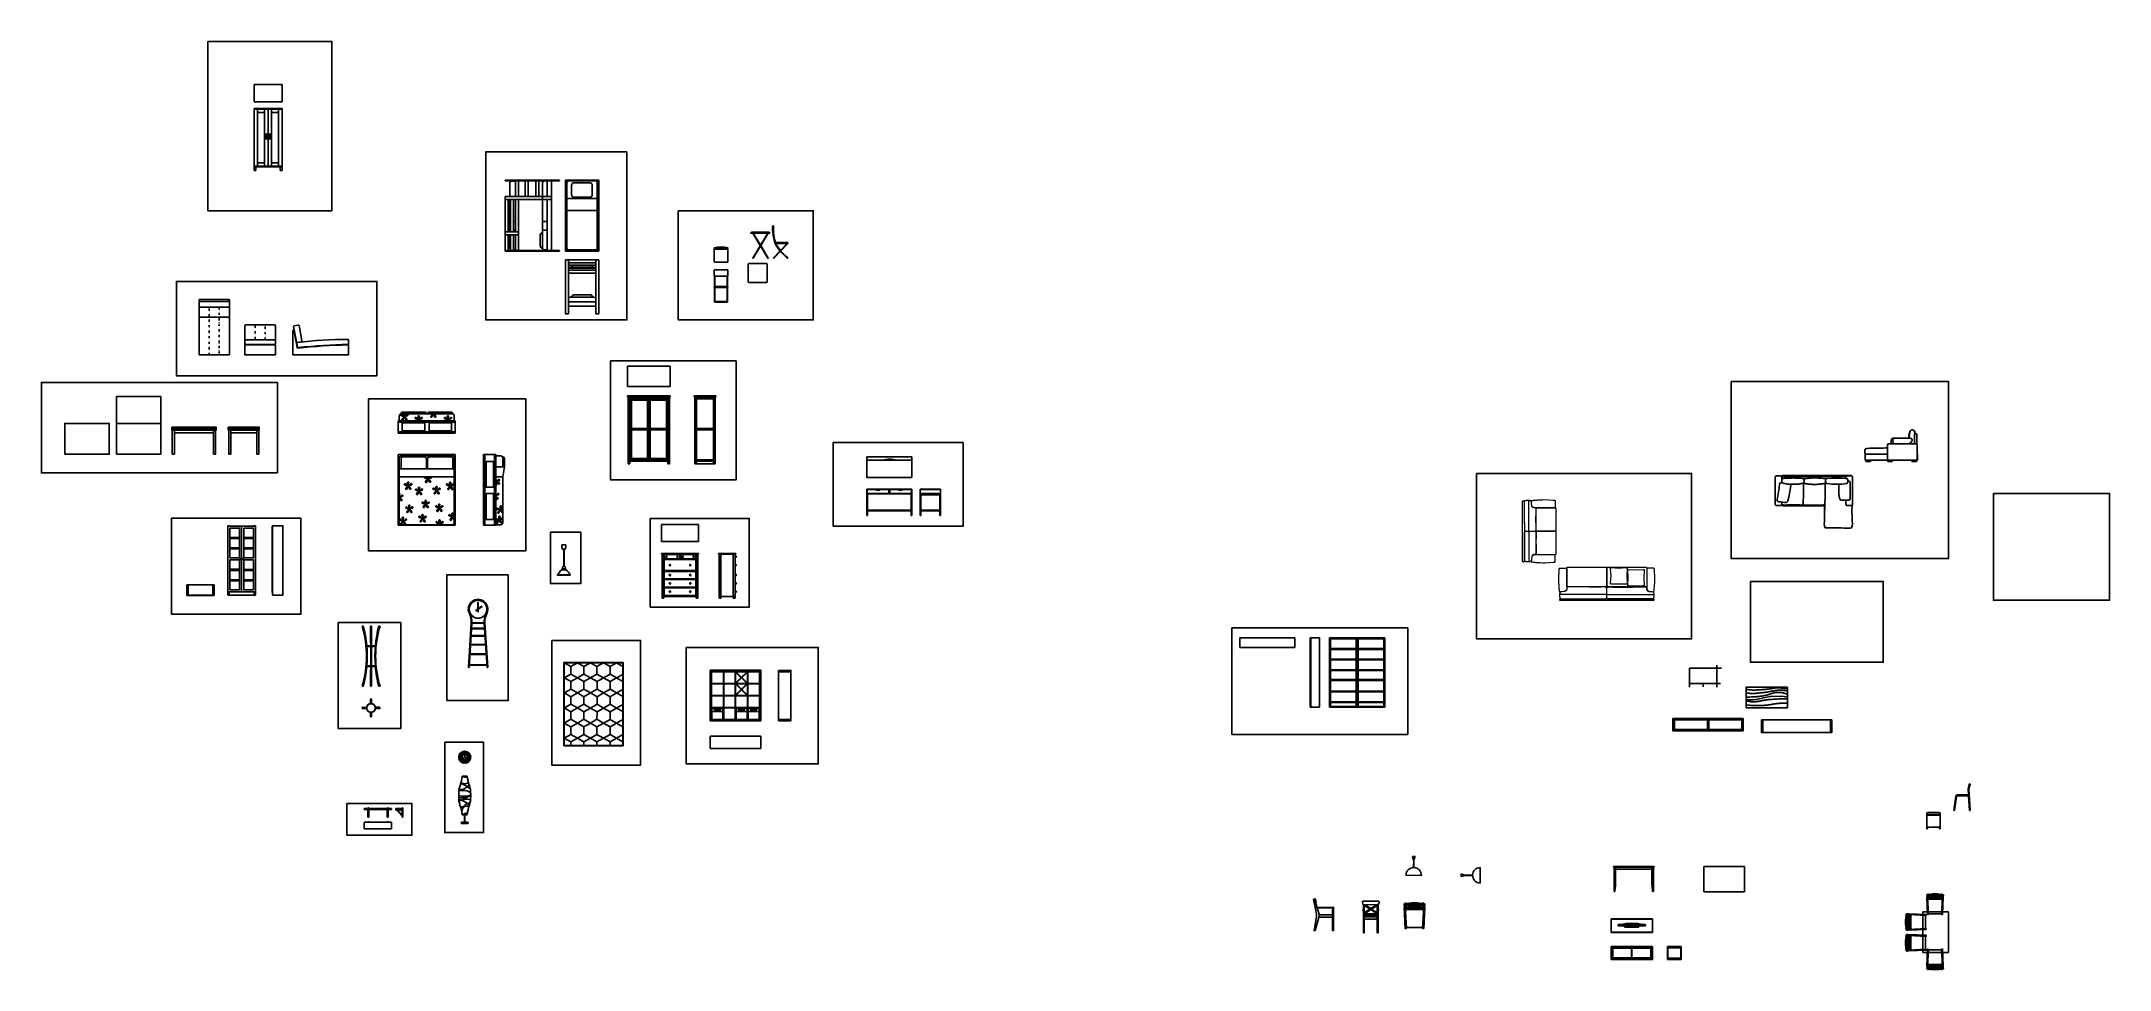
# Model space of a CAD drawing. Header units: millimetres. Extents: x -590 to 14421, y -527 to 4753.
# Drawn here: x 8410 to 14421, y 2054 to 4753 of the extents above; entities that cross this region are included whole.
import ezdxf

# ---------------------------------------------------------------- set-up
doc = ezdxf.new("R2010")
doc.units = ezdxf.units.MM
doc.linetypes.add('DIVIDI2', pattern=[15.875, 6.35, -3.175, 0, -3.175, 0, -3.175])
for name, color, linetype in [('_ARREDI', 6, 'Continuous'), ('Arredo', 7, 'Continuous'), ('Layer1', 7, 'Continuous')]:
    doc.layers.add(name, color=color, linetype=linetype)
doc.layers.add('ANG010029 Angely Ludres Meridienne Object by Polantis 2012-T1', color=7, linetype='Continuous', true_color=0xf0dfcc)
doc.layers.add('ANG010029 Angely Ludres Meridienne Object by Polantis 2012-T2', color=7, linetype='Continuous', true_color=0x3b2222)

# ---------------------------------------------------------------- blocks, each defined once
blk = doc.blocks.new('ag4k')
at = {"color": 0, "lineweight": 0}
for p, q in [((-200, 183), (-199, 190)), ((-200, 175), (-200, 183)), ((-187, 13), (-200, 175)), ((-200, -172), (-187, 13)), ((-199, 190), (-198, 194)), ((-198, 194), (-197, 196)), ((-197, 196), (-196, 197)), ((-196, 197), (-194, 198)), ((-194, 198), (-192, 199)), ((-192, 199), (-188, 200)), ((-188, 200), (-182, 201)), ((-182, 201), (-173, 201)), ((-173, 201), (-13, 190)), ((-13, 190), (174, 201)), ((174, 201), (183, 201)), ((183, 201), (189, 200)), ((189, 200), (194, 199)), ((200, 175), (190, 8)), ((190, 8), (200, -172)), ((194, 199), (196, 198)), ((196, 198), (197, 197)), ((197, 197), (198, 196)), ((198, 196), (199, 194)), ((199, 194), (200, 190)), ((200, 190), (200, 183)), ((200, 183), (200, 175)), ((-200, -181), (-200, -172)), ((-199, -187), (-200, -181)), ((-198, -191), (-199, -187)), ((-197, -193), (-198, -191)), ((-196, -195), (-197, -193)), ((-194, -196), (-196, -195)), ((-192, -197), (-194, -196)), ((-188, -198), (-192, -197)), ((-182, -198), (-188, -198)), ((-173, -198), (-182, -198)), ((-11, -203), (-173, -198)), ((174, -198), (-11, -203)), ((183, -198), (174, -198)), ((189, -198), (183, -198)), ((194, -197), (189, -198)), ((196, -196), (194, -197)), ((197, -195), (196, -196)), ((198, -193), (197, -195)), ((199, -191), (198, -193)), ((200, -187), (199, -191)), ((200, -172), (200, -181)), ((200, -181), (200, -187))]:
    blk.add_line(p, q, dxfattribs=at)
blk = doc.blocks.new('DIVANO A 3 POSTI')
at = {"color": 0, "lineweight": 0}
for p, q in [((1451.102, -35310.633), (1451.104, -35310.629)), ((1451.102, -35310.637), (1451.102, -35310.633)), ((1451.103, -35311.756), (1451.102, -35310.637)), ((1451.104, -35310.629), (1451.106, -35310.625)), ((1451.106, -35310.625), (1451.108, -35310.622)), ((1451.108, -35310.622), (1451.112, -35310.62)), ((1451.112, -35310.62), (1451.114, -35310.618)), ((1451.114, -35310.618), (1451.118, -35310.616)), ((1451.118, -35310.616), (1451.123, -35310.616)), ((1451.123, -35310.616), (1451.65, -35310.615)), ((1451.127, -35310.403), (1451.125, -35310.406)), ((1451.125, -35310.406), (1451.125, -35310.41)), ((1451.125, -35310.41), (1451.125, -35310.413)), ((1451.125, -35310.413), (1451.125, -35310.599)), ((1451.125, -35310.599), (1451.125, -35310.604)), ((1451.125, -35310.604), (1451.126, -35310.607)), ((1451.126, -35310.607), (1451.127, -35310.609)), ((1451.13, -35310.401), (1451.127, -35310.403)), ((1451.127, -35310.609), (1451.128, -35310.611)), ((1451.128, -35310.611), (1451.13, -35310.613)), ((1451.133, -35310.399), (1451.13, -35310.401)), ((1451.13, -35310.613), (1451.133, -35310.614)), ((1451.136, -35310.397), (1451.133, -35310.399)), ((1451.133, -35310.614), (1451.135, -35310.615)), ((1451.135, -35310.615), (1451.139, -35310.616)), ((1451.139, -35310.397), (1451.136, -35310.397)), ((1451.143, -35310.396), (1451.139, -35310.397)), ((1451.139, -35310.616), (1451.144, -35310.616)), ((1451.151, -35310.395), (1451.143, -35310.396)), ((1451.144, -35310.616), (1451.152, -35310.615)), ((1451.16, -35310.395), (1451.151, -35310.395)), ((1451.152, -35310.615), (1451.159, -35310.615)), ((1451.159, -35310.615), (1451.166, -35310.614)), ((1451.177, -35310.395), (1451.16, -35310.395)), ((1451.166, -35310.614), (1451.728, -35310.614)), ((1451.414, -35310.38), (1451.177, -35310.395)), ((1451.485, -35310.382), (1451.414, -35310.38)), ((1451.549, -35310.385), (1451.485, -35310.382)), ((1451.621, -35310.39), (1451.549, -35310.385)), ((1451.658, -35310.392), (1451.621, -35310.39)), ((1451.65, -35310.615), (1451.654, -35310.615)), ((1451.654, -35310.615), (1451.659, -35310.617)), ((1451.693, -35310.394), (1451.658, -35310.392)), ((1451.659, -35310.617), (1451.662, -35310.619)), ((1451.662, -35310.619), (1451.664, -35310.622)), ((1451.664, -35310.622), (1451.667, -35310.625)), ((1451.667, -35310.625), (1451.669, -35310.628)), ((1451.669, -35310.628), (1451.67, -35310.632)), ((1451.67, -35310.632), (1451.671, -35310.637)), ((1451.671, -35310.637), (1451.671, -35311.756)), ((1451.671, -35310.637), (1451.671, -35310.637)), ((1451.671, -35310.676), (1451.672, -35310.661)), ((1451.671, -35310.684), (1451.671, -35310.676)), ((1451.671, -35310.692), (1451.671, -35310.684)), ((1451.671, -35310.949), (1451.671, -35310.692)), ((1451.672, -35310.646), (1451.673, -35310.64)), ((1451.672, -35310.661), (1451.672, -35310.646)), ((1451.673, -35310.64), (1451.674, -35310.635)), ((1451.674, -35310.635), (1451.675, -35310.633)), ((1451.675, -35310.633), (1451.676, -35310.631)), ((1451.676, -35310.631), (1451.677, -35310.629)), ((1451.677, -35310.629), (1451.678, -35310.628)), ((1451.678, -35310.628), (1451.68, -35310.627)), ((1451.68, -35310.627), (1451.682, -35310.626)), ((1451.682, -35310.626), (1451.686, -35310.625)), ((1451.686, -35310.625), (1451.69, -35310.624)), ((1451.69, -35310.624), (1451.696, -35310.624)), ((1451.726, -35310.397), (1451.693, -35310.394)), ((1451.696, -35310.624), (1451.707, -35310.623)), ((1451.707, -35310.623), (1451.719, -35310.623)), ((1451.719, -35310.623), (1451.726, -35310.623)), ((1451.755, -35310.4), (1451.726, -35310.397)), ((1451.726, -35310.623), (1451.732, -35310.622)), ((1451.728, -35310.614), (1451.732, -35310.614)), ((1451.732, -35310.614), (1451.737, -35310.613)), ((1451.732, -35310.622), (1451.74, -35310.62)), ((1451.737, -35310.613), (1451.741, -35310.612)), ((1451.74, -35310.62), (1451.746, -35310.618)), ((1451.741, -35310.612), (1451.746, -35310.61)), ((1451.746, -35310.61), (1451.751, -35310.607)), ((1451.746, -35310.618), (1451.759, -35310.613)), ((1451.751, -35310.607), (1451.756, -35310.604)), ((1451.769, -35310.402), (1451.755, -35310.4)), ((1451.756, -35310.604), (1451.762, -35310.601)), ((1451.759, -35310.613), (1451.769, -35310.608)), ((1451.762, -35310.601), (1451.767, -35310.598)), ((1451.767, -35310.598), (1451.777, -35310.59)), ((1451.78, -35310.404), (1451.769, -35310.402)), ((1451.769, -35310.608), (1451.774, -35310.605)), ((1451.774, -35310.605), (1451.778, -35310.602)), ((1451.777, -35310.59), (1451.781, -35310.587)), ((1451.778, -35310.602), (1451.785, -35310.596)), ((1451.801, -35310.406), (1451.78, -35310.404)), ((1451.781, -35310.587), (1451.785, -35310.582)), ((1451.785, -35310.582), (1451.789, -35310.578)), ((1451.785, -35310.596), (1451.788, -35310.592)), ((1451.788, -35310.592), (1451.791, -35310.587)), ((1451.789, -35310.578), (1451.793, -35310.574)), ((1451.791, -35310.587), (1451.793, -35310.584)), ((1451.793, -35310.574), (1451.795, -35310.569)), ((1451.793, -35310.584), (1451.795, -35310.578)), ((1451.795, -35310.569), (1451.797, -35310.565)), ((1451.795, -35310.578), (1451.798, -35310.573)), ((1451.797, -35310.565), (1451.819, -35310.413)), ((1451.797, -35310.565), (1451.797, -35310.565)), ((1451.798, -35310.573), (1451.8, -35310.567)), ((1451.8, -35310.567), (1451.804, -35310.553)), ((1451.808, -35310.408), (1451.801, -35310.406)), ((1451.804, -35310.553), (1451.81, -35310.472)), ((1451.814, -35310.41), (1451.808, -35310.408)), ((1451.81, -35310.472), (1451.813, -35310.442)), ((1451.813, -35310.437), (1451.815, -35310.433)), ((1451.813, -35310.442), (1451.813, -35310.437)), ((1451.818, -35310.412), (1451.814, -35310.41)), ((1451.815, -35310.433), (1451.816, -35310.431)), ((1451.816, -35310.431), (1451.818, -35310.43)), ((1451.819, -35310.413), (1451.818, -35310.412)), ((1451.818, -35310.412), (1451.818, -35310.412)), ((1451.818, -35310.43), (1451.821, -35310.426)), ((1451.821, -35310.426), (1451.826, -35310.423)), ((1451.826, -35310.423), (1451.831, -35310.42)), ((1451.831, -35310.42), (1451.837, -35310.417)), ((1451.837, -35310.417), (1451.844, -35310.415)), ((1451.844, -35310.415), (1451.86, -35310.412)), ((1451.86, -35310.412), (1451.87, -35310.409)), ((1451.87, -35310.409), (1451.88, -35310.408)), ((1451.88, -35310.408), (1451.889, -35310.407)), ((1451.889, -35310.407), (1451.898, -35310.407)), ((1451.89, -35310.435), (1451.891, -35310.43)), ((1451.89, -35311.325), (1451.89, -35310.435)), ((1451.891, -35310.43), (1451.892, -35310.426)), ((1451.892, -35310.426), (1451.894, -35310.421)), ((1451.894, -35310.421), (1451.896, -35310.416)), ((1451.896, -35310.416), (1451.899, -35310.413)), ((1451.898, -35310.407), (1451.908, -35310.407)), ((1451.899, -35310.413), (1451.903, -35310.41)), ((1451.903, -35310.41), (1451.907, -35310.408)), ((1451.907, -35310.408), (1451.91, -35310.407)), ((1451.908, -35310.407), (1451.918, -35310.407)), ((1451.918, -35310.407), (1451.928, -35310.408)), ((1451.928, -35310.408), (1451.937, -35310.409)), ((1451.937, -35310.409), (1451.947, -35310.41)), ((1451.947, -35310.41), (1451.956, -35310.411)), ((1451.956, -35310.411), (1451.965, -35310.413)), ((1451.965, -35310.413), (1451.982, -35310.416)), ((1451.982, -35310.416), (1451.988, -35310.418)), ((1451.988, -35310.418), (1451.996, -35310.421)), ((1451.996, -35310.421), (1452.001, -35310.424)), ((1452.001, -35310.424), (1452.007, -35310.427)), ((1452.007, -35310.427), (1452.011, -35310.429)), ((1452.011, -35310.429), (1452.014, -35310.433)), ((1452.014, -35310.433), (1452.017, -35310.437)), ((1452.017, -35310.437), (1452.017, -35310.439)), ((1452.017, -35310.439), (1452.018, -35310.441)), ((1452.018, -35311.327), (1452.018, -35310.418)), ((1452.018, -35310.441), (1452.018, -35311.324)), ((1452.029, -35310.407), (1452.058, -35310.407)), ((1452.068, -35310.418), (1452.069, -35311.334)), ((1451.672, -35310.956), (1451.671, -35310.949)), ((1451.674, -35310.969), (1451.672, -35310.956)), ((1451.675, -35310.985), (1451.674, -35310.969)), ((1451.677, -35311.027), (1451.675, -35310.985)), ((1451.678, -35311.279), (1451.677, -35311.027)), ((1451.678, -35311.304), (1451.678, -35311.279)), ((1451.678, -35311.359), (1451.678, -35311.304)), ((1451.89, -35311.739), (1451.89, -35311.325)), ((1452.018, -35311.324), (1452.019, -35311.731)), ((1452.019, -35311.769), (1452.018, -35311.327)), ((1451.103, -35311.761), (1451.103, -35311.756)), ((1451.105, -35311.764), (1451.103, -35311.761)), ((1451.103, -35311.794), (1451.105, -35311.79)), ((1451.103, -35311.799), (1451.103, -35311.794)), ((1451.103, -35312.92), (1451.103, -35311.799)), ((1451.107, -35311.768), (1451.105, -35311.764)), ((1451.105, -35311.79), (1451.107, -35311.787)), ((1451.108, -35311.771), (1451.107, -35311.768)), ((1451.107, -35311.787), (1451.108, -35311.784)), ((1451.112, -35311.774), (1451.108, -35311.771)), ((1451.108, -35311.784), (1451.112, -35311.781)), ((1451.115, -35311.776), (1451.112, -35311.774)), ((1451.112, -35311.781), (1451.115, -35311.779)), ((1451.119, -35311.777), (1451.115, -35311.776)), ((1451.115, -35311.779), (1451.119, -35311.777)), ((1451.123, -35311.777), (1451.119, -35311.777)), ((1451.119, -35311.777), (1451.123, -35311.777)), ((1451.651, -35311.777), (1451.123, -35311.777)), ((1451.123, -35311.777), (1451.651, -35311.777)), ((1451.655, -35311.777), (1451.651, -35311.777)), ((1451.651, -35311.777), (1451.655, -35311.777)), ((1451.659, -35311.775), (1451.655, -35311.777)), ((1451.655, -35311.777), (1451.659, -35311.779)), ((1451.662, -35311.773), (1451.659, -35311.775)), ((1451.659, -35311.779), (1451.662, -35311.781)), ((1451.665, -35311.771), (1451.662, -35311.773)), ((1451.662, -35311.781), (1451.665, -35311.784)), ((1451.668, -35311.768), (1451.665, -35311.771)), ((1451.665, -35311.784), (1451.668, -35311.786)), ((1451.669, -35311.764), (1451.668, -35311.768)), ((1451.668, -35311.786), (1451.669, -35311.79)), ((1451.67, -35311.76), (1451.669, -35311.764)), ((1451.669, -35311.79), (1451.67, -35311.794)), ((1451.671, -35311.756), (1451.67, -35311.76)), ((1451.67, -35311.794), (1451.671, -35311.798)), ((1451.671, -35311.678), (1451.672, -35311.658)), ((1451.671, -35311.697), (1451.671, -35311.678)), ((1451.672, -35311.707), (1451.671, -35311.697)), ((1451.671, -35311.798), (1451.672, -35312.92)), ((1451.671, -35311.798), (1451.671, -35311.798)), ((1451.672, -35311.847), (1451.671, -35311.857)), ((1451.671, -35311.857), (1451.671, -35311.877)), ((1451.671, -35311.877), (1451.672, -35311.896)), ((1451.672, -35311.658), (1451.676, -35311.601)), ((1451.673, -35311.718), (1451.672, -35311.707)), ((1451.673, -35311.837), (1451.672, -35311.847)), ((1451.672, -35311.896), (1451.676, -35311.953)), ((1451.674, -35311.727), (1451.673, -35311.718)), ((1451.674, -35311.828), (1451.673, -35311.837)), ((1451.676, -35311.736), (1451.674, -35311.727)), ((1451.676, -35311.819), (1451.674, -35311.828)), ((1451.676, -35311.601), (1451.679, -35311.558)), ((1451.679, -35311.745), (1451.676, -35311.736)), ((1451.679, -35311.81), (1451.676, -35311.819)), ((1451.679, -35311.462), (1451.678, -35311.359)), ((1451.68, -35311.53), (1451.679, -35311.462)), ((1451.679, -35311.558), (1451.68, -35311.53)), ((1451.681, -35311.748), (1451.679, -35311.745)), ((1451.681, -35311.806), (1451.679, -35311.81)), ((1451.682, -35311.752), (1451.681, -35311.748)), ((1451.683, -35311.802), (1451.681, -35311.806)), ((1451.687, -35311.759), (1451.682, -35311.752)), ((1451.687, -35311.795), (1451.683, -35311.802)), ((1451.69, -35311.762), (1451.687, -35311.759)), ((1451.69, -35311.792), (1451.687, -35311.795)), ((1451.693, -35311.765), (1451.69, -35311.762)), ((1451.693, -35311.789), (1451.69, -35311.792)), ((1451.695, -35311.768), (1451.693, -35311.765)), ((1451.696, -35311.786), (1451.693, -35311.789)), ((1451.699, -35311.771), (1451.695, -35311.768)), ((1451.699, -35311.784), (1451.696, -35311.786)), ((1451.703, -35311.772), (1451.699, -35311.771)), ((1451.703, -35311.782), (1451.699, -35311.784)), ((1451.707, -35311.774), (1451.703, -35311.772)), ((1451.707, -35311.781), (1451.703, -35311.782)), ((1451.711, -35311.775), (1451.707, -35311.774)), ((1451.711, -35311.779), (1451.707, -35311.781)), ((1451.716, -35311.776), (1451.711, -35311.775)), ((1451.716, -35311.778), (1451.711, -35311.779)), ((1451.721, -35311.777), (1451.716, -35311.776)), ((1451.721, -35311.778), (1451.716, -35311.778)), ((1451.726, -35311.777), (1451.721, -35311.778)), ((1451.726, -35311.777), (1451.721, -35311.777)), ((1451.742, -35311.776), (1451.726, -35311.777)), ((1451.742, -35311.778), (1451.726, -35311.777)), ((1451.726, -35311.777), (1451.726, -35311.777)), ((1451.726, -35311.777), (1451.726, -35311.777)), ((1451.773, -35311.776), (1451.742, -35311.776)), ((1451.773, -35311.778), (1451.742, -35311.778)), ((1451.857, -35311.776), (1451.773, -35311.776)), ((1451.857, -35311.778), (1451.773, -35311.778)), ((1451.968, -35311.777), (1451.857, -35311.776)), ((1451.968, -35311.777), (1451.857, -35311.778)), ((1451.89, -35311.744), (1451.89, -35311.739)), ((1451.891, -35311.75), (1451.89, -35311.744)), ((1451.891, -35311.804), (1451.89, -35311.815)), ((1451.89, -35311.815), (1451.891, -35312.227)), ((1451.893, -35311.756), (1451.891, -35311.75)), ((1451.895, -35311.792), (1451.891, -35311.804)), ((1451.894, -35311.759), (1451.893, -35311.756)), ((1451.895, -35311.762), (1451.894, -35311.759)), ((1451.897, -35311.766), (1451.895, -35311.762)), ((1451.899, -35311.786), (1451.895, -35311.792)), ((1451.899, -35311.769), (1451.897, -35311.766)), ((1451.902, -35311.77), (1451.899, -35311.769)), ((1451.904, -35311.782), (1451.899, -35311.786)), ((1451.904, -35311.772), (1451.902, -35311.77)), ((1451.908, -35311.774), (1451.904, -35311.772)), ((1451.912, -35311.778), (1451.904, -35311.782)), ((1451.91, -35311.775), (1451.908, -35311.774)), ((1451.912, -35311.776), (1451.91, -35311.775)), ((1451.916, -35311.777), (1451.912, -35311.776)), ((1451.922, -35311.777), (1451.912, -35311.778)), ((1451.922, -35311.777), (1451.916, -35311.777)), ((1451.974, -35311.777), (1451.968, -35311.777)), ((1451.974, -35311.777), (1451.968, -35311.777)), ((1451.979, -35311.778), (1451.974, -35311.777)), ((1451.979, -35311.777), (1451.974, -35311.777)), ((1451.983, -35311.776), (1451.979, -35311.777)), ((1451.983, -35311.779), (1451.979, -35311.778)), ((1451.988, -35311.774), (1451.983, -35311.776)), ((1451.988, -35311.781), (1451.983, -35311.779)), ((1451.992, -35311.771), (1451.988, -35311.774)), ((1451.992, -35311.782), (1451.988, -35311.781)), ((1451.996, -35311.768), (1451.992, -35311.771)), ((1451.996, -35311.785), (1451.992, -35311.782)), ((1452, -35311.765), (1451.996, -35311.768)), ((1452, -35311.789), (1451.996, -35311.785)), ((1452.003, -35311.762), (1452, -35311.765)), ((1452.003, -35311.793), (1452, -35311.789)), ((1452.007, -35311.758), (1452.003, -35311.762)), ((1452.007, -35311.796), (1452.003, -35311.793)), ((1452.009, -35311.754), (1452.007, -35311.758)), ((1452.009, -35311.8), (1452.007, -35311.796)), ((1452.012, -35311.75), (1452.009, -35311.754)), ((1452.012, -35311.804), (1452.009, -35311.8)), ((1452.014, -35311.746), (1452.012, -35311.75)), ((1452.014, -35311.808), (1452.012, -35311.804)), ((1452.016, -35311.742), (1452.014, -35311.746)), ((1452.016, -35311.812), (1452.014, -35311.808)), ((1452.017, -35311.738), (1452.016, -35311.742)), ((1452.017, -35311.816), (1452.016, -35311.812)), ((1452.018, -35311.735), (1452.017, -35311.738)), ((1452.018, -35311.82), (1452.017, -35311.816)), ((1452.019, -35311.731), (1452.018, -35311.735)), ((1452.019, -35311.822), (1452.018, -35311.82)), ((1452.019, -35312.212), (1452.019, -35311.769)), ((1452.019, -35312.229), (1452.019, -35311.822)), ((1452.069, -35311.334), (1452.069, -35311.773)), ((1452.069, -35311.773), (1452.069, -35312.212)), ((1451.677, -35312.3), (1451.675, -35312.821)), ((1451.676, -35311.953), (1451.679, -35311.996)), ((1451.678, -35312.276), (1451.677, -35312.3)), ((1451.679, -35312.196), (1451.678, -35312.25)), ((1451.678, -35312.25), (1451.678, -35312.276)), ((1451.679, -35311.996), (1451.68, -35312.025)), ((1451.68, -35312.092), (1451.679, -35312.196)), ((1451.68, -35312.025), (1451.68, -35312.092)), ((1451.891, -35312.227), (1451.891, -35313.121)), ((1452.019, -35313.131), (1452.019, -35312.212)), ((1452.019, -35313.116), (1452.019, -35312.229)), ((1452.069, -35312.212), (1452.069, -35313.131)), ((1451.103, -35312.925), (1451.103, -35312.92)), ((1451.105, -35312.928), (1451.103, -35312.925)), ((1451.107, -35312.932), (1451.105, -35312.928)), ((1451.109, -35312.935), (1451.107, -35312.932)), ((1451.113, -35312.938), (1451.109, -35312.935)), ((1451.115, -35312.94), (1451.113, -35312.938)), ((1451.119, -35312.941), (1451.115, -35312.94)), ((1451.124, -35312.941), (1451.119, -35312.941)), ((1451.651, -35312.941), (1451.124, -35312.941)), ((1451.126, -35312.953), (1451.127, -35312.949)), ((1451.126, -35312.956), (1451.126, -35312.953)), ((1451.126, -35313.142), (1451.126, -35312.956)), ((1451.127, -35312.946), (1451.129, -35312.944)), ((1451.127, -35312.949), (1451.127, -35312.946)), ((1451.129, -35312.944), (1451.131, -35312.942)), ((1451.131, -35312.942), (1451.134, -35312.941)), ((1451.134, -35312.941), (1451.136, -35312.94)), ((1451.136, -35312.94), (1451.14, -35312.94)), ((1451.14, -35312.94), (1451.145, -35312.94)), ((1451.145, -35312.94), (1451.153, -35312.94)), ((1451.153, -35312.94), (1451.16, -35312.941)), ((1451.16, -35312.941), (1451.167, -35312.941)), ((1451.167, -35312.941), (1451.729, -35312.941)), ((1451.655, -35312.941), (1451.651, -35312.941)), ((1451.66, -35312.939), (1451.655, -35312.941)), ((1451.663, -35312.937), (1451.66, -35312.939)), ((1451.665, -35312.935), (1451.663, -35312.937)), ((1451.668, -35312.932), (1451.665, -35312.935)), ((1451.67, -35312.928), (1451.668, -35312.932)), ((1451.671, -35312.924), (1451.67, -35312.928)), ((1451.672, -35312.92), (1451.671, -35312.924)), ((1451.673, -35312.85), (1451.672, -35312.857)), ((1451.672, -35312.857), (1451.672, -35312.865)), ((1451.672, -35312.865), (1451.672, -35312.873)), ((1451.672, -35312.873), (1451.672, -35312.881)), ((1451.672, -35312.881), (1451.673, -35312.896)), ((1451.675, -35312.838), (1451.673, -35312.85)), ((1451.673, -35312.896), (1451.673, -35312.91)), ((1451.673, -35312.91), (1451.674, -35312.917)), ((1451.674, -35312.917), (1451.675, -35312.922)), ((1451.675, -35312.821), (1451.675, -35312.838)), ((1451.675, -35312.922), (1451.676, -35312.924)), ((1451.676, -35312.924), (1451.676, -35312.925)), ((1451.676, -35312.925), (1451.678, -35312.927)), ((1451.678, -35312.927), (1451.679, -35312.929)), ((1451.679, -35312.929), (1451.681, -35312.93)), ((1451.681, -35312.93), (1451.683, -35312.931)), ((1451.683, -35312.931), (1451.687, -35312.932)), ((1451.687, -35312.932), (1451.691, -35312.933)), ((1451.691, -35312.933), (1451.697, -35312.934)), ((1451.697, -35312.934), (1451.708, -35312.934)), ((1451.708, -35312.934), (1451.72, -35312.934)), ((1451.72, -35312.934), (1451.727, -35312.934)), ((1451.727, -35312.934), (1451.733, -35312.935)), ((1451.729, -35312.941), (1451.733, -35312.941)), ((1451.733, -35312.935), (1451.741, -35312.936)), ((1451.733, -35312.941), (1451.738, -35312.942)), ((1451.738, -35312.942), (1451.742, -35312.944)), ((1451.741, -35312.936), (1451.747, -35312.939)), ((1451.742, -35312.944), (1451.747, -35312.946)), ((1451.747, -35312.939), (1451.76, -35312.944)), ((1451.747, -35312.946), (1451.752, -35312.947)), ((1451.752, -35312.947), (1451.757, -35312.95)), ((1451.757, -35312.95), (1451.763, -35312.953)), ((1451.76, -35312.944), (1451.77, -35312.949)), ((1451.763, -35312.953), (1451.767, -35312.957)), ((1451.767, -35312.957), (1451.778, -35312.964)), ((1451.77, -35312.949), (1451.775, -35312.952)), ((1451.775, -35312.952), (1451.779, -35312.955)), ((1451.778, -35312.964), (1451.782, -35312.968)), ((1451.779, -35312.955), (1451.786, -35312.961)), ((1451.782, -35312.968), (1451.786, -35312.973)), ((1451.786, -35312.961), (1451.789, -35312.964)), ((1451.786, -35312.973), (1451.79, -35312.977)), ((1451.789, -35312.964), (1451.792, -35312.969)), ((1451.79, -35312.977), (1451.794, -35312.981)), ((1451.792, -35312.969), (1451.794, -35312.973)), ((1451.794, -35312.973), (1451.796, -35312.978)), ((1451.794, -35312.981), (1451.796, -35312.986)), ((1451.796, -35312.978), (1451.799, -35312.984)), ((1451.796, -35312.986), (1451.798, -35312.99)), ((1451.798, -35312.99), (1451.821, -35313.142)), ((1451.798, -35312.99), (1451.798, -35312.99)), ((1451.799, -35312.984), (1451.801, -35312.989)), ((1451.801, -35312.989), (1451.805, -35313.004)), ((1451.805, -35313.004), (1451.811, -35313.084)), ((1451.811, -35313.084), (1451.814, -35313.116)), ((1451.814, -35313.116), (1451.814, -35313.119)), ((1451.814, -35313.119), (1451.816, -35313.124)), ((1451.816, -35313.124), (1451.817, -35313.126)), ((1451.817, -35313.126), (1451.819, -35313.128)), ((1451.819, -35313.128), (1451.822, -35313.13)), ((1451.822, -35313.13), (1451.827, -35313.134)), ((1451.827, -35313.134), (1451.833, -35313.137)), ((1451.891, -35313.121), (1451.893, -35313.13)), ((1451.893, -35313.13), (1451.898, -35313.14)), ((1451.997, -35313.136), (1452.003, -35313.133)), ((1452.003, -35313.133), (1452.008, -35313.13)), ((1452.008, -35313.13), (1452.012, -35313.127)), ((1452.012, -35313.127), (1452.016, -35313.124)), ((1452.016, -35313.124), (1452.018, -35313.12)), ((1452.018, -35313.118), (1452.019, -35313.116)), ((1452.018, -35313.12), (1452.018, -35313.118)), ((1451.126, -35313.146), (1451.126, -35313.142)), ((1451.127, -35313.149), (1451.126, -35313.146)), ((1451.129, -35313.152), (1451.127, -35313.149)), ((1451.131, -35313.155), (1451.129, -35313.152)), ((1451.134, -35313.157), (1451.131, -35313.155)), ((1451.137, -35313.158), (1451.134, -35313.157)), ((1451.141, -35313.16), (1451.137, -35313.158)), ((1451.144, -35313.16), (1451.141, -35313.16)), ((1451.153, -35313.161), (1451.144, -35313.16)), ((1451.161, -35313.161), (1451.153, -35313.161)), ((1451.178, -35313.161), (1451.161, -35313.161)), ((1451.416, -35313.175), (1451.178, -35313.161)), ((1451.486, -35313.172), (1451.416, -35313.175)), ((1451.55, -35313.17), (1451.486, -35313.172)), ((1451.623, -35313.166), (1451.55, -35313.17)), ((1451.659, -35313.163), (1451.623, -35313.166)), ((1451.694, -35313.16), (1451.659, -35313.163)), ((1451.727, -35313.157), (1451.694, -35313.16)), ((1451.756, -35313.155), (1451.727, -35313.157)), ((1451.77, -35313.153), (1451.756, -35313.155)), ((1451.782, -35313.152), (1451.77, -35313.153)), ((1451.802, -35313.148), (1451.782, -35313.152)), ((1451.809, -35313.147), (1451.802, -35313.148)), ((1451.815, -35313.145), (1451.809, -35313.147)), ((1451.819, -35313.143), (1451.815, -35313.145)), ((1451.82, -35313.143), (1451.819, -35313.143)), ((1451.821, -35313.142), (1451.82, -35313.143)), ((1451.833, -35313.137), (1451.838, -35313.139)), ((1451.838, -35313.139), (1451.846, -35313.142)), ((1451.846, -35313.142), (1451.861, -35313.145)), ((1451.861, -35313.145), (1451.872, -35313.147)), ((1451.872, -35313.147), (1451.881, -35313.148)), ((1451.881, -35313.148), (1451.89, -35313.149)), ((1451.89, -35313.149), (1451.899, -35313.149)), ((1451.898, -35313.14), (1451.9, -35313.143)), ((1451.899, -35313.149), (1451.91, -35313.149)), ((1451.9, -35313.143), (1451.904, -35313.146)), ((1451.904, -35313.146), (1451.908, -35313.148)), ((1451.908, -35313.148), (1451.911, -35313.149)), ((1451.91, -35313.149), (1451.919, -35313.149)), ((1451.919, -35313.149), (1451.929, -35313.149)), ((1451.929, -35313.149), (1451.938, -35313.148)), ((1451.938, -35313.148), (1451.949, -35313.147)), ((1451.949, -35313.147), (1451.957, -35313.145)), ((1451.957, -35313.145), (1451.966, -35313.144)), ((1451.966, -35313.144), (1451.983, -35313.141)), ((1451.983, -35313.141), (1451.99, -35313.138)), ((1451.99, -35313.138), (1451.997, -35313.136)), ((1452.059, -35313.141), (1452.03, -35313.141))]:
    blk.add_line(p, q, dxfattribs=at)
for centre, major_axis, start_param, end_param in [((1452.029, -35310.418), (-0.00742, 0.00742), -0.784724, 0.786073), ((1452.058, -35310.418), (0.00742, 0.00742), 5.498462, 7.069258), ((1452.03, -35313.131), (-0.00742, 0.00742), 0.786073, 2.356869), ((1452.059, -35313.131), (-0.00742, 0.00742), 2.356869, 3.927665)]:
    blk.add_ellipse(centre, major_axis=major_axis, ratio=1, start_param=start_param, end_param=end_param, dxfattribs=at)
blk = doc.blocks.new('ag18_t')
at = {"color": 0, "lineweight": 0}
for p, q in [((-849, 611), (-849, 639)), ((-839, 649), (-422, 649)), ((-428, 601), (-839, 601)), ((-7, 601), (-428, 601)), ((-422, 649), (-4, 649)), ((414, 601), (-7, 601)), ((-4, 649), (415, 649)), ((832, 601), (414, 601)), ((415, 649), (832, 649)), ((842, 639), (842, 611)), ((-848, 495), (-849, 499)), ((-847, 492), (-848, 495)), ((-844, 488), (-847, 492)), ((-840, 486), (-844, 488)), ((-836, 483), (-840, 486)), ((-832, 481), (-836, 483)), ((-827, 480), (-832, 481)), ((-823, 479), (-827, 480)), ((-430, 479), (-823, 479)), ((-36, 479), (-430, 479)), ((-31, 479), (-36, 479)), ((-26, 480), (-31, 479)), ((-19, 482), (-26, 480)), ((-17, 483), (-19, 482)), ((-14, 484), (-17, 483)), ((-11, 486), (-14, 484)), ((-8, 487), (-11, 486)), ((-6, 490), (-8, 487)), ((-4, 493), (-6, 490)), ((-3, 496), (-4, 493)), ((-2, 498), (-3, 496)), ((-1, 500), (-2, 498)), ((0, 504), (-1, 500)), ((0, 509), (1, 500)), ((0, 509), (0, 504)), ((1, 500), (4, 493)), ((4, 493), (9, 487)), ((9, 487), (14, 484)), ((14, 484), (26, 480)), ((26, 480), (36, 479)), ((36, 479), (429, 479)), ((429, 479), (823, 479)), ((823, 479), (832, 481)), ((832, 481), (840, 486)), ((840, 486), (844, 488)), ((844, 488), (847, 492)), ((847, 492), (848, 495)), ((848, 495), (849, 499))]:
    blk.add_line(p, q, dxfattribs=at)
for points in [[(0, 323), (0, 318), (-1, 313), (-2, 309), (-3, 304), (-4, 301), (-6, 297), (-9, 294), (-12, 291), (-14, 288), (-17, 286), (-24, 281), (-27, 280), (-31, 278), (-39, 275), (-48, 273), (-57, 272), (-66, 272), (-76, 271), (-95, 271), (-113, 272), (-167, 275), (-209, 278), (-235, 279), (-300, 279), (-398, 278), (-450, 277), (-474, 277), (-497, 276), (-537, 274), (-552, 273), (-564, 272), (-572, 271), (-579, 271), (-586, 271), (-594, 271), (-608, 272), (-622, 272), (-628, 272), (-633, 273), (-634, 274), (-636, 275), (-638, 277), (-639, 278), (-641, 280), (-641, 281), (-642, 285), (-643, 289), (-643, 295), (-644, 305), (-644, 317), (-644, 323), (-645, 329), (-647, 336), (-649, 342), (-654, 355), (-658, 365), (-661, 369), (-664, 372), (-670, 380), (-673, 382), (-678, 385), (-681, 388), (-687, 389), (-692, 392), (-697, 394), (-710, 397), (-787, 403), (-817, 406), (-821, 406), (-825, 408), (-826, 409), (-828, 411), (-832, 414), (-834, 418), (-837, 424), (-840, 429), (-842, 436), (-845, 451), (-848, 461), (-848, 470), (-849, 479), (-849, 487), (-849, 497), (-849, 506), (-848, 516), (-848, 525), (-847, 534), (-846, 542), (-844, 551), (-840, 567), (-839, 573), (-836, 580), (-833, 586), (-831, 591), (-828, 594), (-825, 598), (-821, 601), (-819, 601), (-817, 601), (-431, 601), (-43, 601), (-40, 601), (-37, 600), (-33, 599), (-29, 597), (-26, 595), (-22, 593), (-18, 590), (-14, 586), (-12, 584), (-8, 580), (-5, 576), (-3, 572), (-1, 568), (0, 563), (0, 559), (0, 554), (-1, 448), (-1, 367), (-1, 338), (0, 323), (0, 323)], [(0, 323), (1, 318), (1, 313), (2, 309), (4, 304), (4, 301), (7, 297), (9, 294), (12, 291), (14, 288), (17, 286), (24, 281), (27, 280), (31, 278), (40, 275), (49, 273), (58, 272), (66, 272), (76, 271), (96, 271), (113, 272), (167, 275), (209, 278), (236, 279), (300, 279), (399, 278), (450, 277), (475, 277), (498, 276), (537, 274), (553, 273), (564, 272), (572, 271), (579, 271), (587, 271), (594, 271), (608, 272), (622, 272), (628, 272), (633, 273), (635, 274), (636, 275), (638, 277), (640, 278), (641, 280), (641, 281), (642, 285), (643, 289), (644, 295), (644, 305), (644, 317), (645, 323), (646, 329), (647, 336), (649, 342), (654, 355), (659, 365), (662, 369), (664, 372), (671, 380), (673, 382), (678, 385), (682, 388), (687, 389), (692, 392), (697, 394), (711, 397), (787, 403), (817, 406), (821, 406), (825, 408), (827, 409), (829, 411), (832, 414), (835, 418), (838, 424), (840, 429), (842, 436), (846, 451), (848, 461), (848, 470), (849, 479), (849, 487), (849, 497), (849, 506), (849, 516), (848, 525), (848, 534), (846, 542), (845, 551), (841, 567), (839, 573), (837, 580), (834, 586), (832, 591), (828, 594), (825, 598), (822, 601), (820, 601), (818, 601), (431, 601), (43, 601), (41, 601), (37, 600), (34, 599), (30, 597), (26, 595), (22, 593), (19, 590), (15, 586), (12, 584), (8, 580), (5, 576), (4, 572), (2, 568), (1, 563), (0, 559), (0, 554), (1, 448), (1, 367), (1, 338), (0, 323), (0, 323)], [(-699, 391), (-844, 412), (-845, 411), (-845, 411), (-847, 407), (-848, 402), (-850, 395), (-853, 375), (-855, 365), (-856, 351), (-859, 323), (-862, 292), (-864, 258), (-866, 224), (-871, 155), (-873, 94), (-876, 27), (-862, -200), (-862, -216), (-862, -224), (-861, -232), (-860, -235), (-859, -239), (-857, -242), (-856, -244), (-854, -247), (-851, -249), (-848, -249), (-844, -249), (-667, -249), (-663, -249), (-660, -249), (-657, -248), (-656, -246), (-654, -244), (-653, -242), (-652, -240), (-651, -236), (-651, -231), (-652, -224), (-652, -217), (-653, -210), (-653, 326), (-653, 329), (-654, 334), (-655, 338), (-656, 342), (-659, 347), (-662, 352), (-664, 357), (-668, 362), (-675, 372), (-679, 376), (-683, 380), (-687, 383), (-691, 387), (-695, 389), (-699, 391), (-699, 391)], [(-631, 271), (-20, 271), (-16, 270), (-12, 269), (-9, 267), (-6, 265), (-4, 262), (-2, 259), (0, 255), (0, 251), (0, -251), (0, -256), (-2, -259), (-4, -262), (-6, -265), (-9, -267), (-12, -269), (-16, -271), (-20, -271), (-631, -271), (-635, -271), (-639, -269), (-642, -267), (-645, -265), (-648, -262), (-649, -259), (-651, -256), (-651, -251), (-651, 251), (-651, 255), (-649, 259), (-648, 262), (-645, 265), (-642, 267), (-639, 269), (-635, 270), (-631, 271), (-631, 271)], [(20, 271), (631, 271), (635, 270), (639, 269), (642, 267), (645, 265), (648, 262), (649, 259), (651, 255), (651, 251), (651, -251), (651, -256), (649, -259), (648, -262), (645, -265), (642, -267), (639, -269), (635, -271), (631, -271), (20, -271), (16, -271), (12, -269), (9, -267), (6, -265), (4, -262), (2, -259), (0, -256), (0, -251), (0, 251), (0, 255), (2, 259), (4, 262), (6, 265), (9, 267), (12, 269), (16, 270), (20, 271), (20, 271)], [(698, 391), (842, 412), (843, 411), (844, 411), (846, 407), (848, 402), (848, 395), (852, 375), (853, 365), (855, 351), (857, 323), (860, 292), (863, 258), (865, 224), (869, 155), (871, 94), (874, 27), (860, -200), (860, -216), (860, -224), (859, -232), (859, -235), (857, -239), (856, -242), (855, -244), (852, -247), (849, -249), (846, -249), (842, -249), (665, -249), (662, -249), (658, -249), (656, -248), (654, -246), (652, -244), (651, -242), (650, -240), (650, -236), (649, -231), (650, -224), (651, -217), (651, -210), (651, 326), (651, 329), (652, 334), (654, 338), (656, 342), (657, 347), (660, 352), (663, 357), (666, 362), (673, 372), (677, 376), (681, 380), (686, 383), (689, 387), (694, 389), (698, 391), (698, 391)]]:
    blk.add_lwpolyline(points, dxfattribs=at)
for centre, start, end in [((-839, 639), 90, 180), ((-839, 611), 180, 270), ((832, 639), 0, 90), ((832, 611), 270, 360)]:
    blk.add_arc(centre, 10, start, end, dxfattribs=at)
blk = doc.blocks.new('as')
at = {"color": 7}
for p, q in [((7025.8, -66.3), (7025.8, -68.9)), ((7028.4, -64.1), (7030.9, -63.9)), ((7028.4, -64.1), (7028.4, -65.8)), ((7028.5, -71.1), (7028.5, -75.3)), ((7030.9, -77.6), (7028.7, -77.6)), ((7028.7, -79), (7030.9, -79)), ((7028.8, -80.2), (7028.7, -79)), ((7030.9, -80.2), (7028.8, -80.2)), ((7030.9, -63.9), (7030.9, -65.3)), ((7030.9, -70.7), (7030.9, -77.6)), ((7030.9, -74.9), (7045, -72.3)), ((7048.2, -72.9), (7030.9, -76.2)), ((7030.9, -76.9), (7049.9, -73.2)), ((7030.9, -79.1), (7030.9, -80.2)), ((7048.2, -72.9), (7034.2, -70.2)), ((7034.9, -78.8), (7049.9, -78.8)), ((7036.1, -69.9), (7049.9, -72.6)), ((7049.9, -71.4), (7039.8, -69.5)), ((7049.9, -71.4), (7060, -69.5)), ((7063.8, -69.9), (7049.9, -72.6)), ((7049.9, -71.4), (7049.9, -72.6)), ((7068.9, -76.9), (7049.9, -73.2)), ((7065, -78.8), (7049.9, -78.8)), ((7051.6, -72.9), (7065.6, -70.2)), ((7051.6, -72.9), (7068.9, -76.2)), ((7068.9, -74.9), (7054.8, -72.3)), ((7071.4, -64.1), (7068.9, -63.9)), ((7068.9, -63.9), (7068.9, -65.3)), ((7068.9, -70.7), (7068.9, -77.6)), ((7068.9, -77.6), (7071.1, -77.6)), ((7071.1, -79), (7068.9, -79)), ((7068.9, -79.1), (7068.9, -80.2)), ((7068.9, -80.2), (7071, -80.2)), ((7071, -80.2), (7071.1, -79)), ((7071.3, -71.1), (7071.3, -75.3)), ((7071.4, -64.1), (7071.4, -65.8)), ((7074, -66.3), (7074, -68.9)), ((7031.1, -121), (7049.9, -121)), ((7068.7, -121), (7049.9, -121))]:
    blk.add_line(p, q, dxfattribs=at)
for points in [[(7025.8, -68.9), (7025.8, -66.3, -0.053527), (7049.9, -63.4, -0.082687)], [(7025.8, -68.6, -0.047661), (7049.9, -65.7)], [(7025.8, -68.9, 0.44803), (7028.5, -71.1, -0.031749), (7050.1, -68.7, 0.035025)], [(7074, -68.9, -0.44803), (7071.3, -71.1, 0.031749), (7049.8, -68.7, -0.035025)], [(7074, -68.9), (7074, -66.3, 0.053527), (7049.9, -63.4, 0.082687)], [(7074, -68.6, 0.047661), (7049.9, -65.7)]]:
    blk.add_lwpolyline(points, format="xyb", dxfattribs=at)
for points in [[(7031.2, -123.1), (7028.4, -72.6), (7026.1, -72.6), (7028.2, -123.1), (7031.2, -123.1)], [(7068.6, -123.1), (7071.4, -72.6), (7073.7, -72.6), (7071.6, -123.1), (7068.6, -123.1)]]:
    blk.add_lwpolyline(points, dxfattribs=at)
for centre, start, end in [((7065.1, -534.4), 91.9017, 94.5613), ((7065.1, -533.5), 91.9017, 94.2785), ((7065.1, -535.6), 91.9017, 94.2785), ((7034.7, -533.5), 85.7215, 88.0983), ((7034.7, -534.4), 85.4387, 88.0983), ((7034.7, -535.6), 85.7215, 88.0983)]:
    blk.add_arc(centre, 457.8, start, end, dxfattribs=at)
blk = doc.blocks.new('A$C230D0CFD')
at = {"color": 7}
for p, q in [((-95.8, 96.5), (-91.4, 81.7)), ((-91.2, 81), (-85.7, 62.3)), ((-85.7, 62.3), (-85.3, 60.2)), ((-85.3, 60.2), (-85.5, 56.5)), ((-85.5, 56.5), (-97.2, 14.7))]:
    blk.add_line(p, q, dxfattribs=at)
for points in [[(-97.2, 14.7), (-100.4, 14.7), (-93.1, 55.8), (-92.9, 57.1), (-92.9, 58.4), (-92.9, 59.7), (-93, 60.9), (-93.1, 62.3), (-101.7, 105.8), (-97.6, 106.8), (-97.3, 106.8), (-94.4, 96.9), (-97.3, 96.2), (-100, 106.2)], [(-46.6, 60.8), (-85.4, 60.8)], [(-86.2, 53.9), (-46.6, 53.9)]]:
    blk.add_lwpolyline(points, dxfattribs=at)
for points in [[(-42.5, 81.7), (-93.4, 81.7), (-92.8, 81), (-42.5, 81)], [(-43.6, 81), (-46.6, 81), (-46.6, 14.7), (-43.6, 14.7)]]:
    blk.add_lwpolyline(points, close=True, dxfattribs=at)
blk = doc.blocks.new('aq')
at = {"color": 7}
for p, q in [((7030.6, -181.5), (7050, -182)), ((7031, -193.9), (7047.7, -204.8)), ((7049.9, -203.3), (7031, -215.7)), ((7031.5, -218.5), (7049.9, -206.4)), ((7032.5, -192), (7049.9, -203.3)), ((7069.3, -181.5), (7049.9, -182)), ((7067.3, -192), (7049.9, -203.3)), ((7068.8, -193.9), (7049.9, -206.4)), ((7068.3, -218.5), (7049.9, -206.4)), ((7052.2, -204.9), (7068.8, -215.7))]:
    blk.add_line(p, q, dxfattribs=at)
for points in [[(7030.6, -181.5), (7029.8, -181.5), (7029.2, -181.5), (7028.7, -181.4), (7028.3, -181.4), (7028, -181.4), (7027.8, -181.4), (7027.6, -181.4), (7027.4, -181.4), (7027.3, -181.5), (7027.2, -181.5), (7027.1, -181.5), (7027, -181.6), (7027, -181.6), (7026.9, -181.7), (7026.8, -181.8), (7026.7, -181.9), (7026.6, -182.1), (7026.4, -182.3), (7026.3, -182.6), (7026.2, -183), (7026.1, -183.4), (7026, -184), (7026, -184.7), (7026, -185.6)], [(7028.5, -206.6), (7028.5, -191.9)], [(7031, -207.2), (7031, -273.5), (7028.5, -273.5), (7028.5, -207.2)], [(7031, -192), (7031, -206.6)], [(7049.9, -222.5), (7031, -222.5), (7031, -218.5), (7049.9, -218.5)], [(7049.9, -234.2), (7031, -234.2), (7031, -227.4), (7049.9, -227.4)], [(7049.9, -222.5), (7068.8, -222.5), (7068.8, -218.5), (7049.9, -218.5)], [(7049.9, -234.2), (7068.8, -234.2), (7068.8, -227.4), (7049.9, -227.4)], [(7071.3, -206.6), (7071.3, -191.9), (7068.8, -191.9), (7068.8, -206.6)], [(7068.8, -207.2), (7068.8, -273.5), (7071.3, -273.5), (7071.3, -207.2)], [(7069.3, -181.5), (7070, -181.5), (7070.6, -181.5), (7071.1, -181.4), (7071.5, -181.4), (7071.8, -181.4), (7072, -181.4), (7072.2, -181.4), (7072.4, -181.4), (7072.5, -181.5), (7072.6, -181.5), (7072.7, -181.5), (7072.8, -181.6), (7072.8, -181.6), (7072.9, -181.7), (7073, -181.8), (7073.1, -181.9), (7073.2, -182.1), (7073.4, -182.3), (7073.5, -182.6), (7073.6, -183), (7073.7, -183.4), (7073.8, -184), (7073.8, -184.7), (7073.8, -185.6)]]:
    blk.add_lwpolyline(points, dxfattribs=at)
for points in [[(7026, -185.6), (7026.4, -189.4, 0.145144), (7027.1, -190.9, 0.122545), (7028.5, -191.9), (7050.2, -192.3)], [(7073.8, -185.6), (7073.4, -189.4, -0.145144), (7072.8, -190.9, -0.122545), (7071.3, -191.9), (7049.6, -192.3)]]:
    blk.add_lwpolyline(points, format="xyb", dxfattribs=at)
for points in [[(7031.4, -206.6), (7026.2, -206.6), (7026.2, -207.2), (7031.4, -207.2)], [(7068.4, -206.6), (7073.6, -206.6), (7073.6, -207.2), (7068.4, -207.2)]]:
    blk.add_lwpolyline(points, close=True, dxfattribs=at)

msp = doc.modelspace()

# ---------------------------------------------------------------- linework, layer by layer
at = {"color": 0}
for p, q in [((9109.667, 4627.172), (9028.667, 4627.172)), ((9028.667, 4627.172), (9028.667, 4577.172)), ((9028.667, 4577.172), (9109.667, 4577.172)), ((9109.667, 4627.172), (9109.667, 4577.172)), ((9028.667, 4557.904), (9109.667, 4557.904)), ((9028.667, 4377.904), (9028.667, 4557.904)), ((9028.667, 4555.904), (9109.667, 4555.904)), ((9038.667, 4555.904), (9038.667, 4389.904)), ((9038.667, 4545.904), (9059.167, 4545.904)), ((9059.167, 4555.904), (9059.167, 4389.904)), ((9069.167, 4555.904), (9069.167, 4389.904)), ((9079.167, 4555.904), (9079.167, 4389.904)), ((9079.167, 4545.904), (9099.667, 4545.904)), ((9099.667, 4555.904), (9099.667, 4389.904)), ((9109.667, 4557.904), (9109.667, 4377.904)), ((9063.235, 4483.549), (9063.235, 4468.875)), ((9063.235, 4483.549), (9065.235, 4483.549)), ((9063.235, 4468.875), (9065.235, 4468.875)), ((9065.235, 4468.875), (9065.235, 4483.549)), ((9073.317, 4483.549), (9073.317, 4468.875)), ((9073.317, 4483.549), (9075.317, 4483.549)), ((9073.317, 4468.875), (9075.317, 4468.875)), ((9075.317, 4468.875), (9075.317, 4483.549)), ((9028.667, 4389.904), (9109.667, 4389.904)), ((9038.667, 4399.904), (9059.167, 4399.904)), ((9079.167, 4399.904), (9099.667, 4399.904)), ((9028.667, 4387.904), (9109.667, 4387.904)), ((9028.667, 4377.904), (9033.667, 4377.904)), ((9033.667, 4377.904), (9033.667, 4387.904)), ((9104.667, 4377.904), (9104.667, 4387.904)), ((9104.667, 4377.904), (9109.667, 4377.904)), ((9933.1, 4349.18), (10030.1, 4349.18)), ((9933.1, 4347.18), (9933.1, 4349.18)), ((9933.1, 4349.18), (9941.808, 4349.18)), ((10021.614, 4347.18), (9933.1, 4347.18)), ((9933.1, 4347.18), (9933.1, 4145.18)), ((9935.1, 4145.18), (9935.1, 4347.18)), ((9937.808, 4342.933), (9937.808, 4150.933)), ((9941.808, 4347.18), (9941.808, 4349.18)), ((9941.808, 4349.18), (9941.808, 4347.18)), ((9941.808, 4346.933), (10021.614, 4346.933)), ((9951.177, 4334.806), (9951.177, 4306.643)), ((10010.983, 4306.643), (10010.983, 4334.806)), ((10021.614, 4347.18), (10021.614, 4349.18)), ((10030.1, 4347.18), (10021.614, 4347.18)), ((10025.614, 4150.933), (10025.614, 4342.933)), ((10028.1, 4145.18), (10028.1, 4347.18)), ((10030.1, 4349.18), (10030.1, 4347.18)), ((10030.1, 4145.18), (10030.1, 4347.18)), ((10030.1, 4302.18), (10030.1, 4347.18)), ((10030.1, 4347.18), (10030.1, 4293.472)), ((9937.808, 4295.878), (10025.614, 4295.878)), ((10028.1, 4302.18), (10030.1, 4302.18)), ((10028.1, 4293.472), (10028.1, 4302.18)), ((10030.1, 4293.472), (10028.1, 4293.472)), ((10025.614, 4260.969), (9937.808, 4260.969)), ((9933.1, 4145.18), (9933.1, 4143.18)), ((9941.808, 4145.18), (9933.1, 4145.18)), ((9933.1, 4143.18), (9941.808, 4143.18)), ((9941.808, 4146.933), (10021.614, 4146.933)), ((9941.808, 4143.18), (9941.808, 4145.18)), ((9941.808, 4145.18), (10030.1, 4145.18)), ((10030.1, 4143.18), (9941.808, 4143.18)), ((10021.614, 4143.18), (10021.614, 4145.18)), ((10030.1, 4145.18), (10030.1, 4143.18))]:
    msp.add_line(p, q, dxfattribs=at)
for p, q in [((9915.656, 4349.18), (9758.656, 4349.18)), ((9758.656, 4347.18), (9758.656, 4349.18)), ((9758.656, 4347.18), (9915.656, 4347.18)), ((9771.946, 4342.367), (9771.946, 4302.18)), ((9788.656, 4346.77), (9777.417, 4346.77)), ((9788.656, 4347.18), (9788.656, 4302.18)), ((9797.364, 4302.18), (9797.364, 4347.18)), ((9816.291, 4347.18), (9816.291, 4302.18)), ((9824.999, 4302.18), (9824.999, 4347.18)), ((9847.339, 4347.18), (9847.339, 4302.18)), ((9856.047, 4302.18), (9856.047, 4347.18)), ((9866.774, 4342.53), (9866.774, 4151.301)), ((9880.214, 4346.933), (9872.245, 4346.933)), ((9880.214, 4347.18), (9880.214, 4302.18)), ((9892.618, 4145.18), (9892.618, 4347.18)), ((9915.656, 4347.18), (9915.656, 4349.18)), ((9956.177, 4341.567), (10005.983, 4341.567)), ((9758.656, 4302.18), (9758.656, 4145.18)), ((9892.618, 4302.18), (9758.656, 4302.18)), ((9758.656, 4293.472), (9892.618, 4293.472)), ((9767.364, 4198.888), (9767.364, 4293.472)), ((9771.946, 4293.472), (9771.946, 4198.888)), ((9773.656, 4293.472), (9773.656, 4198.888)), ((9782.364, 4198.888), (9782.364, 4293.472)), ((9788.656, 4293.472), (9788.656, 4198.888)), ((9797.364, 4145.18), (9797.364, 4293.472)), ((9880.214, 4293.472), (9880.214, 4145.18)), ((10005.983, 4299.882), (9956.177, 4299.882)), ((9773.656, 4229.297), (9771.946, 4229.297)), ((9788.656, 4229.297), (9782.364, 4229.297)), ((9880.214, 4229.461), (9866.774, 4229.461)), ((10535.711, 4216.854), (10538.304, 4216.854)), ((9797.364, 4198.888), (9758.656, 4198.888)), ((9758.656, 4190.18), (9797.364, 4190.18)), ((9767.364, 4145.18), (9767.364, 4190.18)), ((9771.946, 4203.713), (9773.656, 4203.713)), ((9771.946, 4190.18), (9771.946, 4151.138)), ((9773.656, 4190.18), (9773.656, 4145.18)), ((9782.364, 4203.713), (9788.656, 4203.713)), ((9782.364, 4145.18), (9782.364, 4190.18)), ((9788.656, 4190.18), (9788.656, 4145.18)), ((9860.013, 4157.8), (9860.013, 4189.49)), ((9866.774, 4203.876), (9880.214, 4203.876)), ((10366.483, 4148.814), (10366.483, 4150.832)), ((10404.604, 4148.814), (10366.483, 4148.814)), ((10367.683, 4148.814), (10367.683, 4151.077)), ((10403.404, 4148.814), (10403.404, 4151.054)), ((10404.604, 4148.814), (10404.604, 4150.807)), ((10479.312, 4194.853), (10500.21, 4160.282)), ((10536.035, 4198.234), (10538.737, 4198.543)), ((10579.711, 4165.354), (10541.706, 4165.354)), ((10580.279, 4165.354), (10541.706, 4165.354)), ((10579.711, 4167.854), (10542.29, 4167.854)), ((10558.317, 4144.68), (10577.773, 4165.354)), ((10559.239, 4143.6), (10579.711, 4165.354)), ((9758.656, 4145.18), (9915.656, 4145.18)), ((9758.656, 4145.18), (9758.656, 4143.18)), ((9758.656, 4143.18), (9915.656, 4143.18)), ((9782.364, 4146.77), (9788.656, 4146.77)), ((9872.245, 4146.933), (9880.214, 4146.933)), ((9915.656, 4143.18), (9915.656, 4145.18)), ((9933.1, 3960.419), (9933.1, 4117.419)), ((9933.1, 4117.419), (10030.1, 4117.419)), ((9933.1, 4094.381), (9933.1, 3960.419)), ((9941.808, 3960.419), (9941.808, 4117.419)), ((9941.808, 4108.711), (10021.614, 4108.711)), ((9941.808, 4102.419), (10021.614, 4102.419)), ((9941.808, 4093.711), (10021.614, 4093.711)), ((9947.4, 4096.533), (10016.058, 4096.533)), ((10021.614, 3960.419), (10021.614, 4117.419)), ((10030.1, 3960.419), (10030.1, 4117.419)), ((10365.483, 4147.615), (10365.483, 4112.13)), ((10366.483, 4110.951), (10404.604, 4110.951)), ((10404.104, 4088.872), (10367.017, 4088.872)), ((10405.604, 4147.386), (10405.604, 4112.549)), ((10464.796, 4053.797), (10464.796, 4104.797)), ((10466.796, 4106.797), (10517.796, 4106.797)), ((10519.796, 4104.797), (10519.796, 4053.797)), ((10538.338, 4123.45), (10557.275, 4143.573)), ((10538.721, 4122.854), (10539.354, 4122.854)), ((10539.998, 4123.154), (10558.195, 4142.491)), ((10578.168, 4122.854), (10579.136, 4122.854)), ((10579.711, 4122.854), (10579.711, 4122.854)), ((9941.808, 4087.419), (10021.614, 4087.419)), ((9941.808, 4078.711), (10021.614, 4078.711)), ((10365.483, 4087.372), (10365.483, 4070.554)), ((10366.483, 4070.554), (10365.483, 4070.554)), ((10365.563, 4037.372), (10405.563, 4037.372)), ((10366.483, 4039.852), (10366.483, 4070.554)), ((10366.483, 4070.554), (10404.604, 4070.547)), ((10366.483, 4039.852), (10404.611, 4039.852)), ((10366.483, 4037.372), (10366.483, 3995.826)), ((10367.683, 4070.554), (10367.796, 4039.872)), ((10367.783, 4037.372), (10367.783, 3997.18)), ((10403.404, 4070.547), (10403.428, 4039.872)), ((10403.539, 4037.372), (10403.539, 3997.14)), ((10404.604, 4039.86), (10404.604, 4070.547)), ((10404.604, 4070.547), (10405.604, 4070.547)), ((10404.839, 4037.372), (10404.839, 3995.839)), ((10405.604, 4087.338), (10405.604, 4070.554)), ((10517.796, 4051.797), (10466.796, 4051.797)), ((9941.808, 3995.861), (10021.614, 3995.861)), ((9941.808, 3983.457), (10021.614, 3983.457)), ((9947.4, 4009.301), (10016.058, 4009.301)), ((9956.808, 4016.062), (10006.614, 4016.062)), ((10366.483, 4015.563), (10367.783, 4015.563)), ((10367.45, 3994.872), (10403.885, 3994.872)), ((10368.752, 3996.172), (10402.531, 3996.172)), ((10403.539, 4015.563), (10404.839, 4015.563)), ((9088.615, 3928.427), (9087.591, 3928.43)), ((9933.1, 3960.419), (9941.808, 3960.419)), ((10021.614, 3960.419), (10030.1, 3960.419)), ((9001.236, 3872.346), (9001.236, 3884.346)), ((9090.345, 3885.404), (9090.353, 3884.337)), ((10113.871, 3749.148), (10113.871, 3808.148)), ((10113.871, 3808.148), (10237.893, 3808.148)), ((10237.893, 3808.148), (10237.893, 3749.148)), ((10113.871, 3749.148), (10237.893, 3749.148)), ((9456.008, 3669.717), (9604.843, 3669.717)), ((9457.62, 3667.754), (9463.352, 3661.931)), ((9461.23, 3675.288), (9523.624, 3675.299)), ((9464.923, 3663.005), (9463.203, 3669.717)), ((9466.643, 3669.717), (9464.923, 3663.005)), ((9466.567, 3661.982), (9472.198, 3667.903)), ((9538.236, 3675.299), (9600.63, 3675.129)), ((9542.039, 3663.473), (9548.036, 3669.022)), ((9548.036, 3669.022), (9545.447, 3661.272)), ((9550.03, 3668.876), (9556.431, 3663.797)), ((9553.199, 3661.344), (9550.03, 3668.876)), ((10115.893, 3722.093), (10113.893, 3722.093)), ((10113.893, 3722.093), (10113.896, 3721.978)), ((10113.896, 3721.978), (10113.896, 3717.978)), ((10113.896, 3717.978), (10235.893, 3717.978)), ((10115.893, 3722.093), (10235.893, 3722.093)), ((10115.893, 3717.978), (10115.893, 3525.093)), ((10120.893, 3713.978), (10115.893, 3713.978)), ((10115.893, 3713.978), (10235.893, 3713.978)), ((10120.893, 3536.093), (10120.893, 3713.978)), ((10120.893, 3713.978), (10230.893, 3713.978)), ((10175.893, 3709.978), (10120.893, 3709.978)), ((10120.893, 3709.978), (10124.893, 3709.978)), ((10124.893, 3709.978), (10124.893, 3540.093)), ((10175.893, 3709.978), (10171.893, 3709.978)), ((10171.893, 3709.978), (10171.893, 3540.093)), ((10171.893, 3540.093), (10171.893, 3709.978)), ((10175.893, 3625.035), (10175.893, 3713.978)), ((10175.893, 3713.978), (10175.893, 3536.093)), ((10175.893, 3713.978), (10175.893, 3709.978)), ((10175.893, 3709.978), (10230.893, 3709.978)), ((10179.893, 3540.093), (10179.893, 3709.978)), ((10230.893, 3709.978), (10226.893, 3709.978)), ((10226.893, 3709.978), (10226.893, 3540.093)), ((10230.893, 3536.093), (10230.893, 3713.978)), ((10235.893, 3722.093), (10237.893, 3722.093)), ((10235.893, 3717.978), (10235.893, 3525.093)), ((10235.893, 3717.978), (10237.893, 3717.978)), ((10237.893, 3722.093), (10237.893, 3721.978)), ((10237.893, 3717.978), (10237.893, 3721.978)), ((10307.211, 3717.978), (10307.211, 3722.093)), ((10307.211, 3722.093), (10368.211, 3722.093)), ((10309.211, 3717.978), (10307.211, 3717.978)), ((10309.211, 3717.978), (10309.211, 3525.093)), ((10309.211, 3717.978), (10368.211, 3717.978)), ((10314.211, 3532.093), (10314.211, 3717.978)), ((10314.211, 3717.978), (10314.211, 3713.978)), ((10314.211, 3713.978), (10363.211, 3713.978)), ((10363.211, 3532.093), (10363.211, 3717.978)), ((10370.211, 3722.093), (10368.211, 3722.093)), ((10368.211, 3525.093), (10368.211, 3717.978)), ((10368.211, 3717.978), (10370.211, 3717.978)), ((10370.211, 3717.978), (10370.211, 3722.093)), ((8954.537, 3622.847), (8953.537, 3622.847)), ((9043.537, 3622.847), (9039.537, 3622.847)), ((9447.109, 3645.532), (9447.109, 3649.653)), ((9447.109, 3649.653), (9613.109, 3649.653)), ((9447.109, 3613.585), (9447.109, 3649.653)), ((9613.109, 3645.532), (9447.109, 3645.532)), ((9447.109, 3613.585), (9447.109, 3617.706)), ((9447.109, 3617.706), (9613.109, 3617.706)), ((9447.109, 3613.585), (9613.109, 3613.585)), ((9450.426, 3649.653), (9450.426, 3664.134)), ((9463.352, 3661.931), (9455.526, 3664.279)), ((9457.929, 3654.805), (9463.926, 3660.355)), ((9463.926, 3660.355), (9461.338, 3652.604)), ((9465.921, 3660.208), (9472.322, 3655.13)), ((9469.09, 3652.677), (9465.921, 3660.208)), ((9474.352, 3664.465), (9466.567, 3661.982)), ((9505.241, 3653.353), (9497.414, 3655.7)), ((9499.508, 3659.176), (9505.241, 3653.353)), ((9503.52, 3649.653), (9505.815, 3651.776)), ((9506.811, 3654.426), (9504.783, 3662.342)), ((9505.815, 3651.776), (9505.106, 3649.653)), ((9508.84, 3662.342), (9506.811, 3654.426)), ((9507.809, 3651.63), (9510.301, 3649.653)), ((9508.641, 3649.653), (9507.809, 3651.63)), ((9508.455, 3653.404), (9514.086, 3659.325)), ((9516.24, 3655.886), (9508.455, 3653.404)), ((9590.127, 3653.482), (9582.3, 3655.829)), ((9584.394, 3659.305), (9590.127, 3653.482)), ((9588.267, 3649.653), (9590.701, 3651.905)), ((9591.697, 3654.555), (9589.669, 3662.471)), ((9590.701, 3651.905), (9589.949, 3649.653)), ((9593.726, 3662.471), (9591.697, 3654.555)), ((9592.695, 3651.759), (9595.35, 3649.653)), ((9593.581, 3649.653), (9592.695, 3651.759)), ((9593.341, 3653.533), (9598.972, 3659.454)), ((9601.126, 3656.015), (9593.341, 3653.533)), ((9610.426, 3664.134), (9610.426, 3649.653)), ((9613.109, 3649.653), (9613.109, 3613.585)), ((9613.109, 3617.706), (9613.109, 3645.532)), ((9613.109, 3632.023), (9613.109, 3613.585)), ((10124.893, 3625.035), (10124.893, 3627.035)), ((10124.893, 3627.035), (10171.893, 3627.035)), ((10171.893, 3623.035), (10124.893, 3623.035)), ((10171.893, 3627.035), (10171.893, 3623.035)), ((10179.893, 3627.035), (10226.893, 3627.035)), ((10179.893, 3623.035), (10226.893, 3623.035)), ((10314.211, 3627.035), (10363.211, 3627.035)), ((10314.211, 3627.035), (10314.211, 3623.035)), ((10314.211, 3623.035), (10363.211, 3623.035)), ((9613.109, 3552.05), (9447.109, 3552.05)), ((9447.109, 3552.05), (9447.109, 3346.05)), ((9604.877, 3547.729), (9455.774, 3547.729)), ((9613.109, 3346.05), (9613.109, 3552.05)), ((9694.998, 3499.63), (9694.998, 3552.05)), ((9694.998, 3552.05), (9694.998, 3346.05)), ((9731.066, 3552.05), (9694.998, 3552.05)), ((9694.998, 3552.05), (9699.119, 3552.05)), ((9699.119, 3552.05), (9699.119, 3346.05)), ((9726.945, 3346.05), (9726.945, 3552.05)), ((9731.066, 3346.05), (9731.066, 3552.05)), ((9731.066, 3547.729), (9745.547, 3547.729)), ((9450.426, 3542.151), (9450.426, 3353.308)), ((9450.426, 3510.01), (9610.426, 3510.01)), ((9450.426, 3486.449), (9450.426, 3510.01)), ((9610.426, 3353.312), (9610.426, 3542.146)), ((9610.426, 3510.01), (9610.426, 3486.449)), ((9694.998, 3392.822), (9694.998, 3499.63)), ((9724.391, 3456.415), (9724.391, 3531.513)), ((9756.712, 3515.593), (9731.066, 3515.593)), ((9751.13, 3544.779), (9750.47, 3544.779)), ((9751.13, 3542.146), (9751.13, 3515.593)), ((9751.13, 3486.449), (9756.712, 3515.593)), ((9756.712, 3539.196), (9756.712, 3515.593)), ((10115.893, 3532.093), (10115.893, 3536.093)), ((10115.893, 3536.093), (10235.893, 3536.093)), ((10115.893, 3525.093), (10115.893, 3532.093)), ((10115.893, 3532.093), (10235.893, 3532.093)), ((10115.893, 3525.093), (10120.893, 3525.093)), ((10175.893, 3540.093), (10120.893, 3540.093)), ((10120.893, 3525.093), (10120.893, 3532.093)), ((10230.893, 3540.093), (10175.893, 3540.093)), ((10175.893, 3540.093), (10179.893, 3540.093)), ((10226.893, 3536.093), (10230.893, 3536.093)), ((10230.893, 3536.093), (10230.893, 3540.093)), ((10230.893, 3525.093), (10230.893, 3532.093)), ((10235.893, 3525.093), (10230.893, 3525.093)), ((10235.893, 3532.093), (10235.893, 3525.093)), ((10314.211, 3532.093), (10309.211, 3532.093)), ((10309.211, 3532.093), (10368.211, 3532.093)), ((10309.211, 3525.093), (10368.211, 3525.093)), ((10309.211, 3525.093), (10314.211, 3525.093)), ((10314.211, 3532.093), (10314.211, 3536.093)), ((10314.211, 3536.093), (10363.211, 3536.093)), ((10314.211, 3525.093), (10314.211, 3532.093)), ((10368.211, 3532.093), (10363.211, 3532.093)), ((10363.211, 3532.093), (10363.211, 3525.093)), ((10363.211, 3525.093), (10368.211, 3525.093)), ((10368.211, 3525.093), (10368.211, 3532.093)), ((10809.235, 3544.574), (10940.235, 3544.574)), ((10809.235, 3484.574), (10809.235, 3544.574)), ((10809.235, 3535.148), (10940.235, 3535.148)), ((10841.27, 3535.148), (10881.27, 3535.148)), ((10940.235, 3544.574), (10940.235, 3484.574)), ((9452.439, 3436.667), (9450.41, 3428.752)), ((9610.426, 3486.449), (9450.426, 3486.449)), ((9452.054, 3427.729), (9457.685, 3433.65)), ((9459.839, 3430.212), (9452.054, 3427.729)), ((9474.756, 3460.722), (9466.929, 3463.07)), ((9469.023, 3466.545), (9474.756, 3460.722)), ((9469.332, 3453.596), (9475.33, 3459.146)), ((9475.33, 3459.146), (9472.741, 3451.396)), ((9476.326, 3461.796), (9474.297, 3469.711)), ((9478.355, 3469.711), (9476.326, 3461.796)), ((9477.324, 3459), (9483.725, 3453.921)), ((9480.493, 3451.468), (9477.324, 3459)), ((9477.97, 3460.773), (9483.601, 3466.694)), ((9485.755, 3463.256), (9477.97, 3460.773)), ((9506.252, 3445.312), (9498.426, 3447.659)), ((9500.52, 3451.135), (9506.252, 3445.312)), ((9500.829, 3438.186), (9506.826, 3443.735)), ((9506.826, 3443.735), (9504.238, 3435.985)), ((9507.823, 3446.385), (9505.794, 3454.301)), ((9509.851, 3454.301), (9507.823, 3446.385)), ((9508.821, 3443.589), (9515.222, 3438.51)), ((9511.99, 3436.058), (9508.821, 3443.589)), ((9509.467, 3445.363), (9515.098, 3451.284)), ((9517.251, 3447.845), (9509.467, 3445.363)), ((9532.285, 3480.95), (9524.458, 3483.298)), ((9526.861, 3473.824), (9532.859, 3479.373)), ((9526.871, 3486.449), (9532.285, 3480.95)), ((9532.859, 3479.373), (9530.27, 3471.623)), ((9533.855, 3482.023), (9532.721, 3486.449)), ((9534.989, 3486.449), (9533.855, 3482.023)), ((9534.853, 3479.227), (9541.254, 3474.149)), ((9538.022, 3471.696), (9534.853, 3479.227)), ((9535.499, 3481.001), (9540.68, 3486.449)), ((9543.284, 3483.483), (9535.499, 3481.001)), ((9557.185, 3447.575), (9549.358, 3449.922)), ((9551.453, 3453.397), (9557.185, 3447.575)), ((9551.762, 3440.448), (9557.759, 3445.998)), ((9557.759, 3445.998), (9555.17, 3438.248)), ((9558.756, 3448.648), (9556.727, 3456.563)), ((9560.784, 3456.563), (9558.756, 3448.648)), ((9559.753, 3445.852), (9566.155, 3440.773)), ((9562.923, 3438.32), (9559.753, 3445.852)), ((9560.399, 3447.626), (9566.03, 3453.547)), ((9568.184, 3450.108), (9560.399, 3447.626)), ((9596.799, 3460.02), (9588.973, 3462.367)), ((9591.067, 3465.842), (9596.799, 3460.02)), ((9591.376, 3452.894), (9597.373, 3458.443)), ((9597.373, 3458.443), (9594.785, 3450.693)), ((9598.37, 3461.093), (9596.341, 3469.008)), ((9600.399, 3469.008), (9598.37, 3461.093)), ((9599.368, 3458.297), (9605.769, 3453.218)), ((9602.537, 3450.765), (9599.368, 3458.297)), ((9600.014, 3460.071), (9605.645, 3465.992)), ((9607.799, 3462.553), (9600.014, 3460.071)), ((9751.13, 3486.449), (9731.066, 3486.449)), ((9731.066, 3475.556), (9731.214, 3474.552)), ((9731.214, 3474.552), (9731.066, 3474.747)), ((9731.066, 3471.454), (9732.771, 3463.462)), ((9731.451, 3441.234), (9731.066, 3439.732)), ((9731.066, 3432.296), (9736.697, 3438.217)), ((9738.851, 3434.779), (9731.066, 3432.296)), ((9731.066, 3430.01), (9736.821, 3425.444)), ((9733.589, 3422.991), (9731.066, 3428.987)), ((9732.838, 3472.233), (9740.516, 3469.436)), ((9738.224, 3466.088), (9732.838, 3472.233)), ((9732.839, 3474.135), (9739.197, 3479.267)), ((9740.882, 3475.576), (9732.839, 3474.135)), ((9751.13, 3486.449), (9751.13, 3353.312)), ((10940.235, 3484.574), (10809.235, 3484.574)), ((10809.235, 3450.863), (10940.235, 3450.863)), ((10809.235, 3374.863), (10809.235, 3450.863)), ((10809.235, 3450.863), (10809.235, 3432.863)), ((10809.235, 3450.863), (10809.235, 3449.863)), ((10809.235, 3449.863), (10940.235, 3449.863)), ((10809.235, 3437.096), (10809.235, 3438.096)), ((10809.235, 3438.096), (10940.235, 3438.096)), ((10809.235, 3437.096), (10940.235, 3437.096)), ((10809.235, 3437.096), (10811.235, 3437.096)), ((10810.229, 3449.863), (10810.229, 3438.096)), ((10810.229, 3449.863), (10875.732, 3449.863)), ((10811.235, 3437.096), (10811.235, 3374.863)), ((10834.48, 3449.863), (10849.48, 3449.863)), ((10875.732, 3449.863), (10873.732, 3449.863)), ((10873.732, 3449.863), (10873.732, 3438.096)), ((10873.732, 3449.863), (10873.732, 3438.096)), ((10874.732, 3438.096), (10875.732, 3438.096)), ((10875.732, 3438.096), (10875.732, 3449.863)), ((10940.235, 3437.096), (10938.235, 3437.096)), ((10938.235, 3437.096), (10938.235, 3374.863)), ((10940.235, 3449.863), (10939.235, 3449.863)), ((10939.235, 3449.863), (10939.235, 3438.096)), ((10939.235, 3438.096), (10939.235, 3449.863)), ((10940.235, 3450.863), (10940.235, 3450.863)), ((10940.235, 3450.863), (10940.235, 3374.863)), ((10963.883, 3450.863), (11023.883, 3450.863)), ((10963.883, 3450.863), (10963.883, 3374.863)), ((10963.883, 3450.863), (10963.883, 3449.863)), ((10963.883, 3449.863), (11023.883, 3449.863)), ((10963.883, 3437.096), (10963.883, 3438.096)), ((10963.883, 3438.096), (11023.883, 3438.096)), ((10963.883, 3437.096), (10965.883, 3437.096)), ((10965.883, 3437.096), (10965.883, 3374.863)), ((10965.883, 3437.096), (10965.883, 3434.096)), ((10965.883, 3434.096), (11021.883, 3434.096)), ((10973.309, 3449.863), (10973.309, 3450.863)), ((11023.883, 3437.096), (11021.883, 3437.096)), ((11021.883, 3437.096), (11021.883, 3374.863)), ((11023.883, 3374.863), (11023.883, 3450.863)), ((9451.408, 3425.955), (9457.809, 3420.877)), ((9454.577, 3418.424), (9451.408, 3425.955)), ((9461.037, 3359.28), (9459.008, 3367.196)), ((9461.037, 3359.28), (9459.008, 3367.196)), ((9463.066, 3367.196), (9461.037, 3359.28)), ((9463.066, 3367.196), (9461.037, 3359.28)), ((9477.956, 3393.269), (9470.13, 3395.616)), ((9472.224, 3399.092), (9477.956, 3393.269)), ((9472.533, 3386.143), (9478.53, 3391.692)), ((9478.53, 3391.692), (9475.942, 3383.942)), ((9479.527, 3394.342), (9477.498, 3402.258)), ((9481.555, 3402.258), (9479.527, 3394.342)), ((9480.525, 3391.546), (9486.926, 3386.467)), ((9483.694, 3384.015), (9480.525, 3391.546)), ((9481.171, 3393.32), (9486.802, 3399.241)), ((9488.955, 3395.802), (9481.171, 3393.32)), ((9516.439, 3366.116), (9508.612, 3368.464)), ((9510.706, 3371.939), (9516.439, 3366.116)), ((9518.009, 3367.189), (9515.981, 3375.105)), ((9525.494, 3407.411), (9517.667, 3409.759)), ((9520.038, 3375.105), (9518.009, 3367.189)), ((9519.653, 3366.167), (9525.284, 3372.088)), ((9527.438, 3368.649), (9519.653, 3366.167)), ((9519.761, 3413.234), (9525.494, 3407.411)), ((9520.07, 3400.285), (9526.068, 3405.834)), ((9526.068, 3405.834), (9523.479, 3398.084)), ((9527.064, 3408.484), (9525.035, 3416.4)), ((9529.093, 3416.4), (9527.064, 3408.484)), ((9528.062, 3405.688), (9534.463, 3400.61)), ((9531.231, 3398.157), (9528.062, 3405.688)), ((9528.708, 3407.462), (9534.339, 3413.383)), ((9536.493, 3409.944), (9528.708, 3407.462)), ((9565.108, 3396.62), (9557.281, 3398.968)), ((9559.375, 3402.443), (9565.108, 3396.62)), ((9559.685, 3389.494), (9565.682, 3395.044)), ((9565.682, 3395.044), (9563.093, 3387.294)), ((9566.678, 3397.694), (9564.65, 3405.609)), ((9568.707, 3405.609), (9566.678, 3397.694)), ((9567.676, 3394.898), (9574.077, 3389.819)), ((9570.845, 3387.366), (9567.676, 3394.898)), ((9568.322, 3396.671), (9573.953, 3402.592)), ((9576.107, 3399.154), (9568.322, 3396.671)), ((9603.59, 3370.641), (9595.764, 3372.989)), ((9597.858, 3376.464), (9603.59, 3370.641)), ((9598.167, 3363.515), (9604.165, 3369.065)), ((9604.165, 3369.065), (9601.576, 3361.315)), ((9605.161, 3371.715), (9603.132, 3379.63)), ((9607.19, 3379.63), (9605.161, 3371.715)), ((9606.159, 3368.919), (9610.426, 3365.533)), ((9609.328, 3361.387), (9606.159, 3368.919)), ((9606.805, 3370.692), (9610.426, 3374.5)), ((9610.426, 3371.847), (9606.805, 3370.692)), ((9742.488, 3391.662), (9734.317, 3391.748)), ((9735.366, 3395.668), (9742.488, 3391.662)), ((9736.764, 3384.392), (9742.96, 3389.719)), ((9739.762, 3363.004), (9739.596, 3371.173)), ((9743.546, 3370.246), (9739.762, 3363.004)), ((9742.96, 3389.719), (9740.09, 3382.068)), ((9743.812, 3392.692), (9743.646, 3400.861)), ((9747.596, 3399.934), (9743.812, 3392.692)), ((9744.847, 3389.648), (9751.13, 3386.624)), ((9749.597, 3383), (9744.847, 3389.648)), ((9745.316, 3391.526), (9751.13, 3395.193)), ((9751.13, 3391.88), (9745.316, 3391.526)), ((10809.235, 3374.863), (10811.235, 3374.863)), ((10811.235, 3374.863), (10811.235, 3389.863)), ((10811.235, 3389.863), (10938.235, 3389.863)), ((10938.235, 3387.863), (10811.235, 3387.863)), ((10938.235, 3389.863), (10938.235, 3387.863)), ((10938.235, 3374.863), (10940.235, 3374.863)), ((10963.883, 3374.863), (10965.883, 3374.863)), ((10965.883, 3374.863), (10965.883, 3389.863)), ((10965.883, 3389.863), (11021.883, 3389.863)), ((11021.883, 3387.863), (10965.883, 3387.863)), ((11021.883, 3389.863), (11021.883, 3387.863)), ((11021.883, 3374.863), (11023.883, 3374.863)), ((8958.311, 3337.742), (8986.311, 3337.742)), ((8998.345, 3337.742), (9026.345, 3337.742)), ((9447.109, 3346.05), (9613.109, 3346.05)), ((9459.467, 3358.207), (9451.64, 3360.554)), ((9459.467, 3358.207), (9451.64, 3360.554)), ((9453.734, 3364.03), (9459.467, 3358.207)), ((9453.734, 3364.03), (9459.467, 3358.207)), ((9454.043, 3351.081), (9460.041, 3356.63)), ((9454.043, 3351.081), (9460.041, 3356.63)), ((9455.831, 3347.729), (9604.843, 3347.729)), ((9460.041, 3356.63), (9457.452, 3348.88)), ((9460.041, 3356.63), (9457.452, 3348.88)), ((9462.035, 3356.484), (9468.436, 3351.405)), ((9465.204, 3348.953), (9462.035, 3356.484)), ((9462.035, 3356.484), (9468.436, 3351.405)), ((9465.204, 3348.953), (9462.035, 3356.484)), ((9462.681, 3358.258), (9468.312, 3364.179)), ((9462.681, 3358.258), (9468.312, 3364.179)), ((9470.466, 3360.74), (9462.681, 3358.258)), ((9470.466, 3360.74), (9462.681, 3358.258)), ((9511.015, 3358.99), (9517.013, 3364.539)), ((9517.013, 3364.539), (9514.424, 3356.789)), ((9519.007, 3364.393), (9525.408, 3359.315)), ((9522.176, 3356.862), (9519.007, 3364.393)), ((9566.091, 3350.545), (9558.264, 3352.893)), ((9560.358, 3356.368), (9566.091, 3350.545)), ((9565.325, 3347.729), (9566.665, 3348.969)), ((9567.661, 3351.619), (9565.633, 3359.534)), ((9566.665, 3348.969), (9566.251, 3347.729)), ((9569.69, 3359.534), (9567.661, 3351.619)), ((9568.659, 3348.822), (9570.037, 3347.729)), ((9569.119, 3347.729), (9568.659, 3348.822)), ((9569.305, 3350.596), (9574.936, 3356.517)), ((9577.09, 3353.079), (9569.305, 3350.596)), ((9694.998, 3346.05), (9731.066, 3346.05)), ((9731.066, 3346.05), (9726.945, 3346.05)), ((9731.066, 3365.98), (9738.437, 3361.974)), ((9738.437, 3361.974), (9731.066, 3362.052)), ((9745.547, 3347.729), (9731.066, 3347.729)), ((9732.714, 3354.704), (9738.91, 3360.031)), ((9738.91, 3360.031), (9736.039, 3352.38)), ((9740.796, 3359.96), (9748.159, 3356.417)), ((9745.547, 3353.312), (9740.796, 3359.96)), ((9741.265, 3361.838), (9748.177, 3366.197)), ((9749.421, 3362.335), (9741.265, 3361.838)), ((10320.488, 3348.603), (10212.488, 3348.603)), ((10212.488, 3348.603), (10212.488, 3298.603)), ((10320.488, 3298.603), (10320.488, 3348.603)), ((9934.365, 3289.004), (9922.903, 3289.004)), ((9927.87, 3276.266), (9925.005, 3276.266)), ((9929.399, 3276.266), (9927.87, 3276.266)), ((9928.08, 3273.266), (9928.08, 3276.266)), ((9928.08, 3276.266), (9928.58, 3276.266)), ((9929.68, 3273.266), (9928.08, 3273.266)), ((9928.58, 3273.266), (9928.58, 3229.727)), ((9928.634, 3289.004), (9934.365, 3289.004)), ((9928.764, 3276.266), (9929.337, 3276.266)), ((9929.18, 3276.266), (9929.68, 3276.266)), ((9929.18, 3229.727), (9929.18, 3273.266)), ((9932.264, 3276.266), (9929.399, 3276.266)), ((9929.68, 3276.266), (9929.68, 3273.266)), ((9929.68, 3276.266), (9932.264, 3276.266)), ((10212.488, 3298.603), (10320.488, 3298.603)), ((10212.488, 3264.047), (10320.488, 3264.047)), ((10212.488, 3262.047), (10212.488, 3264.047)), ((10320.488, 3262.047), (10212.488, 3262.047)), ((10212.488, 3262.047), (10214.488, 3262.047)), ((10214.488, 3262.047), (10214.488, 3134.047)), ((10219.488, 3141.047), (10219.488, 3262.047)), ((10219.488, 3262.047), (10265.488, 3262.047)), ((10219.488, 3262.047), (10219.488, 3244.047)), ((10219.488, 3262.047), (10219.488, 3247.047)), ((10219.488, 3262.047), (10220.488, 3262.047)), ((10219.488, 3262.047), (10219.488, 3261.047)), ((10220.488, 3261.047), (10220.488, 3248.047)), ((10220.488, 3246.047), (10312.488, 3246.047)), ((10265.488, 3248.047), (10265.488, 3261.047)), ((10265.488, 3261.047), (10265.488, 3248.047)), ((10267.488, 3261.047), (10267.488, 3248.047)), ((10313.488, 3262.047), (10312.488, 3262.047)), ((10312.488, 3261.047), (10312.488, 3248.047)), ((10313.488, 3141.047), (10313.488, 3262.047)), ((10313.488, 3247.047), (10313.488, 3222.047)), ((10318.488, 3134.047), (10318.488, 3262.047)), ((10320.488, 3264.047), (10320.488, 3262.047)), ((10378.305, 3264.047), (10378.305, 3262.047)), ((10378.305, 3264.047), (10428.305, 3264.047)), ((10428.305, 3262.047), (10378.305, 3262.047)), ((10378.305, 3262.047), (10380.305, 3262.047)), ((10380.305, 3262.047), (10380.305, 3134.047)), ((10385.305, 3139.063), (10385.305, 3262.047)), ((10421.305, 3139.063), (10421.305, 3262.047)), ((10426.305, 3139.063), (10426.305, 3262.047)), ((10428.305, 3264.047), (10428.305, 3262.047)), ((8958.311, 3245.241), (8986.311, 3245.241)), ((8998.35, 3245.088), (9026.35, 3245.088)), ((9026.35, 3158.724), (9026.311, 3237.742)), ((9910.281, 3202.108), (9947.48, 3202.108)), ((9910.281, 3202.108), (9928.88, 3202.108)), ((9910.281, 3201.308), (9947.48, 3201.308)), ((9934.88, 3216.491), (9922.88, 3216.491)), ((9928.88, 3219.491), (9924.18, 3219.491)), ((9926.38, 3226.727), (9931.38, 3226.727)), ((9929.38, 3229.727), (9928.38, 3229.727)), ((9928.38, 3229.727), (9928.38, 3226.727)), ((9928.88, 3226.727), (9929.18, 3226.727)), ((9928.88, 3219.491), (9933.58, 3219.491)), ((9929.18, 3226.727), (9929.38, 3226.727)), ((9929.38, 3226.727), (9929.38, 3229.727)), ((10219.488, 3244.047), (10219.488, 3219.047)), ((10219.488, 3222.047), (10219.488, 3197.047)), ((10219.488, 3189.047), (10219.488, 3213.047)), ((10219.488, 3185.047), (10219.488, 3207.047)), ((10220.488, 3214.047), (10312.488, 3214.047)), ((10220.488, 3212.047), (10312.488, 3212.047)), ((10220.488, 3190.047), (10220.488, 3212.047)), ((10220.488, 3190.047), (10312.488, 3190.047)), ((10220.488, 3188.047), (10312.488, 3188.047)), ((10220.488, 3166.047), (10220.488, 3188.047)), ((10312.488, 3190.047), (10312.488, 3212.047)), ((10312.488, 3166.047), (10312.488, 3188.047)), ((10313.488, 3219.047), (10313.488, 3194.047)), ((10313.488, 3197.047), (10313.488, 3172.047)), ((10313.488, 3165.047), (10313.488, 3189.047)), ((8912.577, 3172.711), (8832.577, 3172.711)), ((8832.577, 3172.711), (8832.577, 3142.711)), ((8832.577, 3142.711), (8912.577, 3142.711)), ((8912.577, 3142.711), (8912.577, 3172.711)), ((8986.311, 3158.742), (8958.311, 3158.742)), ((10214.488, 3139.063), (10318.488, 3139.063)), ((10214.488, 3134.047), (10219.488, 3134.047)), ((10219.488, 3141.047), (10219.488, 3181.047)), ((10219.488, 3141.047), (10219.488, 3165.047)), ((10219.488, 3141.047), (10219.488, 3163.047)), ((10219.488, 3134.047), (10219.488, 3141.047)), ((10220.488, 3166.047), (10312.488, 3166.047)), ((10220.488, 3164.047), (10312.488, 3164.047)), ((10220.488, 3142.047), (10220.488, 3164.047)), ((10220.488, 3142.047), (10312.488, 3142.047)), ((10312.488, 3142.047), (10312.488, 3164.047)), ((10313.488, 3163.047), (10313.488, 3185.047)), ((10313.488, 3141.047), (10313.488, 3134.047)), ((10313.488, 3134.047), (10318.488, 3134.047)), ((10385.305, 3139.063), (10380.305, 3139.063)), ((10380.305, 3139.063), (10426.305, 3139.063)), ((10380.305, 3134.047), (10385.305, 3134.047)), ((10385.305, 3134.047), (10385.305, 3139.063)), ((10421.305, 3134.047), (10421.305, 3139.063)), ((10421.305, 3139.063), (10426.305, 3139.063)), ((10426.305, 3134.047), (10421.305, 3134.047)), ((10426.305, 3139.063), (10426.305, 3134.047)), ((9660.692, 3083.052), (9660.731, 3083.052)), ((9699.531, 3084.579), (9698.116, 3083.072)), ((9342.429, 3052.945), (9345.929, 3052.945)), ((9366.625, 3052.945), (9370.125, 3052.945)), ((9390.914, 3052.945), (9394.321, 3052.945)), ((9651.413, 2932.442), (9659.331, 3060.969)), ((9653.335, 2932.442), (9661.253, 3060.969)), ((9661.253, 3023.886), (9658.969, 3023.886)), ((9661.253, 3025.386), (9659.061, 3025.386)), ((9661.253, 3045.146), (9660.278, 3045.146)), ((9661.253, 3046.646), (9660.371, 3046.646)), ((9661.253, 3060.969), (9697.573, 3060.969)), ((9661.253, 3046.646), (9698.456, 3046.646)), ((9661.253, 3045.146), (9698.548, 3045.146)), ((9661.253, 3025.386), (9699.766, 3025.386)), ((9661.253, 3023.886), (9699.858, 3023.886)), ((9661.357, 3062.469), (9697.47, 3062.469)), ((9697.573, 3060.969), (9705.491, 2932.442)), ((9699.495, 3060.969), (9707.413, 2932.442)), ((12097.354, 3018.805), (12099.354, 3018.805)), ((12099.354, 3018.805), (12099.354, 2816.805)), ((9356.994, 2995.445), (9355.712, 2995.445)), ((9367.38, 2993.445), (9355.877, 2993.445)), ((9356.994, 2995.445), (9356.994, 2995.445)), ((9356.994, 2995.445), (9367.38, 2995.445)), ((9356.994, 2965.445), (9356.994, 2965.445)), ((9369.356, 2993.445), (9380.902, 2993.445)), ((9379.755, 2995.445), (9369.369, 2995.445)), ((9379.755, 2995.445), (9381.069, 2995.445)), ((9661.253, 2970.735), (9655.694, 2970.735)), ((9661.253, 2972.235), (9655.787, 2972.235)), ((9661.253, 2998.307), (9657.393, 2998.307)), ((9661.253, 2999.807), (9657.485, 2999.807)), ((9661.253, 2999.807), (9701.341, 2999.807)), ((9661.253, 2998.307), (9701.434, 2998.307)), ((9661.253, 2972.235), (9703.04, 2972.235)), ((9661.253, 2970.735), (9703.132, 2970.735)), ((9929.122, 2705.192), (9929.122, 2947.192)), ((9929.122, 2947.192), (9930.122, 2947.192)), ((9930.122, 2947.192), (10101.122, 2947.192)), ((9930.122, 2946.192), (10100.122, 2946.192)), ((9930.122, 2946.192), (9930.122, 2706.192)), ((10100.122, 2946.192), (10100.122, 2706.192)), ((10101.122, 2947.192), (10101.122, 2705.192)), ((9355.877, 2937.445), (9354.877, 2937.445)), ((9354.877, 2937.445), (9354.877, 2935.445)), ((9354.877, 2935.445), (9355.712, 2935.445)), ((9356.994, 2935.445), (9355.712, 2935.445)), ((9355.877, 2937.445), (9367.393, 2937.445)), ((9356.994, 2935.445), (9367.38, 2935.445)), ((9369.356, 2937.445), (9380.844, 2937.445)), ((9379.755, 2935.445), (9369.369, 2935.445)), ((9379.755, 2935.445), (9381.007, 2935.445)), ((9380.844, 2937.445), (9381.844, 2937.445)), ((9381.844, 2935.445), (9381.007, 2935.445)), ((9381.844, 2937.445), (9381.844, 2935.445)), ((9651.413, 2932.442), (9653.335, 2932.442)), ((9661.253, 2938.845), (9653.73, 2938.845)), ((9661.253, 2940.345), (9653.822, 2940.345)), ((9661.253, 2940.345), (9705.005, 2940.345)), ((9661.253, 2938.845), (9705.097, 2938.845)), ((9705.491, 2932.442), (9707.413, 2932.442)), ((9707.413, 2932.442), (9707.413, 2932.442)), ((10501.045, 2924.289), (10354.045, 2924.289)), ((10354.045, 2924.289), (10354.045, 2777.289)), ((10354.045, 2924.289), (10354.045, 2920.289)), ((10354.045, 2920.289), (10501.045, 2920.289)), ((10354.045, 2920.289), (10358.045, 2920.289)), ((10358.045, 2920.289), (10358.045, 2781.289)), ((10358.045, 2920.289), (10358.045, 2887.539)), ((10358.045, 2887.539), (10358.045, 2850.789)), ((10358.045, 2885.539), (10358.046, 2886.039)), ((10358.046, 2886.039), (10497.045, 2886.039)), ((10390.795, 2920.289), (10390.295, 2920.289)), ((10392.302, 2920.289), (10392.302, 2886.039)), ((10393.302, 2886.039), (10393.302, 2920.289)), ((10427.545, 2920.289), (10427.045, 2920.289)), ((10427.045, 2920.289), (10427.045, 2886.039)), ((10428.045, 2886.039), (10428.045, 2920.289)), ((10428.045, 2920.289), (10428.545, 2920.289)), ((10428.045, 2919.284), (10461.116, 2886.039)), ((10428.045, 2887.044), (10444.08, 2903.164)), ((10428.045, 2886.633), (10428.045, 2886.039)), ((10428.045, 2886.039), (10428.045, 2886.539)), ((10428.045, 2886.039), (10428.545, 2886.039)), ((10462.116, 2887.044), (10429.045, 2920.289)), ((10445.08, 2902.159), (10429.045, 2886.039)), ((10445.08, 2904.169), (10461.116, 2920.289)), ((10462.116, 2919.284), (10446.08, 2903.164)), ((10462.116, 2886.039), (10461.616, 2886.039)), ((10462.116, 2920.289), (10462.116, 2886.039)), ((10462.116, 2886.039), (10462.116, 2886.539)), ((10463.116, 2886.039), (10463.116, 2920.289)), ((10464.295, 2920.289), (10463.795, 2920.289)), ((10497.045, 2781.289), (10497.045, 2920.289)), ((10497.045, 2886.039), (10497.045, 2885.039)), ((10501.045, 2777.289), (10501.045, 2924.289)), ((10588.771, 2924.289), (10553.057, 2924.1)), ((10553.057, 2924.1), (10553.057, 2777.289)), ((10553.057, 2920.289), (10588.771, 2920.289)), ((10588.771, 2924.289), (10588.771, 2777.289)), ((9345.929, 2877.945), (9342.429, 2877.945)), ((9366.625, 2877.945), (9370.125, 2877.945)), ((9366.875, 2827.88), (9366.625, 2839.197)), ((9370.125, 2839.195), (9369.875, 2827.88)), ((9390.728, 2877.945), (9394.429, 2877.945)), ((10497.045, 2885.039), (10358.045, 2885.039)), ((10358.045, 2850.789), (10358.045, 2851.289)), ((10358.045, 2851.289), (10497.045, 2851.289)), ((10358.045, 2850.789), (10358.045, 2814.039)), ((10497.102, 2850.291), (10358.045, 2850.291)), ((10392.302, 2885.039), (10392.302, 2851.289)), ((10392.302, 2850.291), (10392.302, 2816.539)), ((10393.302, 2851.289), (10393.302, 2885.039)), ((10393.302, 2816.539), (10393.302, 2850.291)), ((10427.045, 2885.039), (10427.045, 2851.289)), ((10427.045, 2850.291), (10427.045, 2816.539)), ((10428.045, 2851.289), (10428.045, 2885.039)), ((10429.065, 2885.039), (10428.045, 2885.039)), ((10428.045, 2884.534), (10461.116, 2851.289)), ((10428.045, 2852.294), (10444.08, 2868.414)), ((10428.045, 2816.539), (10428.045, 2850.291)), ((10429.045, 2885.039), (10429.065, 2885.039)), ((10445.08, 2867.409), (10429.045, 2851.289)), ((10462.116, 2852.294), (10429.542, 2885.039)), ((10445.08, 2869.419), (10460.618, 2885.039)), ((10462.116, 2884.534), (10446.08, 2868.414)), ((10462.116, 2885.039), (10462.116, 2851.289)), ((10462.116, 2850.291), (10462.116, 2816.539)), ((10463.116, 2851.289), (10463.116, 2885.039)), ((10463.116, 2816.539), (10463.116, 2850.291)), ((10497.045, 2851.289), (10497.102, 2850.291)), ((10497.045, 2850.291), (10497.045, 2816.539)), ((9355.494, 2813.445), (9344.177, 2813.195)), ((9344.179, 2816.695), (9355.494, 2816.445)), ((9345.929, 2816.695), (9345.891, 2816.657)), ((9345.891, 2813.233), (9345.929, 2813.195)), ((9366.625, 2790.695), (9366.875, 2802.01)), ((9369.875, 2802.01), (9370.125, 2790.693)), ((9392.64, 2813.195), (9381.333, 2813.695)), ((9381.399, 2816.695), (9392.719, 2816.695)), ((10354.045, 2777.289), (10354.045, 2781.289)), ((10354.045, 2781.289), (10501.045, 2781.289)), ((10354.045, 2777.289), (10501.045, 2777.289)), ((10358.045, 2816.039), (10358.045, 2816.539)), ((10358.045, 2816.539), (10497.045, 2816.539)), ((10497.045, 2815.539), (10358.045, 2815.539)), ((10358.045, 2814.039), (10358.045, 2781.289)), ((10391.015, 2804.159), (10359.065, 2804.159)), ((10360.352, 2815.539), (10392.302, 2815.539)), ((10367.408, 2811.077), (10367.408, 2806.604)), ((10382.672, 2811.077), (10367.408, 2811.077)), ((10367.408, 2806.604), (10382.672, 2806.604)), ((10382.672, 2806.604), (10382.672, 2811.077)), ((10390.295, 2781.289), (10391.295, 2781.289)), ((10392.302, 2824.902), (10392.302, 2815.539)), ((10392.302, 2815.539), (10392.302, 2781.289)), ((10393.302, 2781.289), (10393.302, 2815.539)), ((10427.045, 2815.539), (10427.045, 2781.289)), ((10427.045, 2781.289), (10428.045, 2781.289)), ((10428.045, 2781.289), (10428.045, 2815.539)), ((10429.244, 2804.159), (10461.194, 2804.159)), ((10437.587, 2811.077), (10437.587, 2806.604)), ((10452.851, 2811.077), (10437.587, 2811.077)), ((10437.587, 2806.604), (10452.851, 2806.604)), ((10452.851, 2806.604), (10452.851, 2811.077)), ((10461.194, 2813.522), (10461.194, 2804.159)), ((10462.116, 2815.539), (10462.116, 2781.289)), ((10463.116, 2781.289), (10463.116, 2815.539)), ((10463.795, 2781.289), (10464.795, 2781.289)), ((10464.116, 2804.159), (10496.066, 2804.159)), ((10472.459, 2811.077), (10472.459, 2806.604)), ((10487.723, 2811.077), (10472.459, 2811.077)), ((10472.459, 2806.604), (10487.723, 2806.604)), ((10487.723, 2806.604), (10487.723, 2811.077)), ((10496.066, 2813.522), (10496.066, 2804.159)), ((10497.045, 2816.539), (10497.045, 2815.539)), ((10501.045, 2781.289), (10497.045, 2781.289)), ((10553.057, 2781.289), (10588.771, 2781.289)), ((10553.057, 2777.289), (10557.057, 2777.289)), ((10557.057, 2777.289), (10584.771, 2777.289)), ((10588.771, 2777.289), (10584.771, 2777.289)), ((10101.122, 2705.192), (9929.122, 2705.192)), ((9930.122, 2706.192), (10100.122, 2706.192)), ((10354.045, 2732.933), (10501.045, 2732.933)), ((10354.045, 2732.933), (10354.045, 2697.218)), ((10501.045, 2697.218), (10501.045, 2732.933)), ((9640.119, 2671.376), (9634.571, 2667.098)), ((9640.173, 2671.296), (9634.63, 2667.021)), ((9640.559, 2672.115), (9640.559, 2679.115)), ((9640.659, 2672.105), (9640.659, 2679.115)), ((9640.955, 2671.309), (9646.498, 2667.035)), ((9641.029, 2671.447), (9646.591, 2667.158)), ((10354.045, 2697.218), (10501.045, 2697.218)), ((9633.059, 2616.391), (9648.059, 2616.391)), ((9633.059, 2616.391), (9645.559, 2616.391)), ((9633.059, 2616.391), (9640.559, 2616.391)), ((9641.059, 2616.391), (9640.059, 2616.391)), ((9640.059, 2616.391), (9640.559, 2616.391)), ((14010.557, 2579.443), (14013.859, 2593.836)), ((14015.884, 2593.836), (14012.53, 2579.47)), ((14013.859, 2593.836), (14015.884, 2593.836)), ((13968.884, 2516.836), (13974.003, 2557.325)), ((13970.884, 2516.836), (13976.106, 2557.325)), ((13973.902, 2556.524), (13975.972, 2556.288)), ((13978.305, 2561.836), (14011.466, 2561.836)), ((13980.441, 2559.836), (14011.573, 2559.836)), ((14008.364, 2561.836), (14008.508, 2559.836)), ((14010.557, 2579.443), (14011.466, 2561.836)), ((14010.963, 2581.212), (14012.844, 2580.813)), ((14011.573, 2559.836), (14013.869, 2516.836)), ((14012.53, 2579.47), (14015.884, 2516.836)), ((9348.86, 2522.562), (9427.86, 2522.562)), ((9348.86, 2522.562), (9348.86, 2520.062)), ((9348.86, 2520.062), (9427.86, 2520.062)), ((9348.86, 2463.744), (9348.86, 2482.744)), ((9348.86, 2482.744), (9427.86, 2482.744)), ((9358.86, 2522.562), (9358.86, 2524.562)), ((9361.86, 2524.562), (9358.86, 2524.562)), ((9358.86, 2520.062), (9358.86, 2507.062)), ((9358.86, 2520.062), (9358.86, 2518.062)), ((9358.86, 2518.062), (9361.86, 2518.062)), ((9358.86, 2507.062), (9358.86, 2503.062)), ((9358.86, 2503.062), (9358.86, 2497.617)), ((9358.86, 2500.135), (9361.86, 2500.135)), ((9358.86, 2497.617), (9361.86, 2497.617)), ((9358.86, 2482.744), (9358.86, 2484.244)), ((9358.86, 2484.244), (9361.86, 2484.244)), ((9361.86, 2524.562), (9361.86, 2522.562)), ((9361.86, 2518.062), (9361.86, 2520.062)), ((9361.86, 2507.062), (9361.86, 2518.062)), ((9361.86, 2503.062), (9361.86, 2507.062)), ((9361.86, 2503.062), (9361.86, 2497.617)), ((9361.86, 2484.244), (9361.86, 2482.744)), ((9414.86, 2524.562), (9414.86, 2522.562)), ((9414.86, 2524.562), (9417.86, 2524.562)), ((9414.86, 2520.062), (9414.86, 2518.062)), ((9414.86, 2518.062), (9417.86, 2518.062)), ((9414.86, 2518.062), (9414.86, 2507.062)), ((9414.86, 2507.062), (9414.86, 2503.062)), ((9414.86, 2503.062), (9414.86, 2497.617)), ((9414.86, 2500.135), (9417.86, 2500.135)), ((9414.86, 2497.617), (9417.86, 2497.617)), ((9417.86, 2484.244), (9414.86, 2484.244)), ((9414.86, 2484.244), (9414.86, 2482.744)), ((9417.86, 2524.562), (9417.86, 2522.562)), ((9417.86, 2518.062), (9417.86, 2520.062)), ((9417.86, 2507.062), (9417.86, 2518.062)), ((9417.86, 2503.062), (9417.86, 2507.062)), ((9417.86, 2503.062), (9417.86, 2497.617)), ((9417.86, 2482.744), (9417.86, 2484.244)), ((9427.86, 2520.062), (9427.86, 2522.562)), ((9427.86, 2482.744), (9427.86, 2463.744)), ((9440.239, 2520.062), (9440.239, 2522.562)), ((9440.239, 2522.562), (9459.239, 2522.562)), ((9459.239, 2520.062), (9440.239, 2520.062)), ((9440.239, 2520.062), (9440.239, 2518.062)), ((9440.239, 2518.062), (9459.239, 2518.062)), ((9443.239, 2518.062), (9459.239, 2500.135)), ((9445.18, 2518.062), (9459.239, 2502.311)), ((9459.239, 2522.562), (9459.239, 2524.562)), ((9459.239, 2524.562), (9460.739, 2524.562)), ((9459.239, 2522.562), (9459.239, 2520.062)), ((9459.239, 2503.062), (9459.239, 2520.062)), ((9459.239, 2497.617), (9459.239, 2503.062)), ((9460.739, 2497.617), (9459.239, 2497.617)), ((9460.739, 2524.562), (9460.739, 2503.062)), ((9460.739, 2497.617), (9460.739, 2503.062)), ((9651.059, 2479.391), (9630.059, 2479.391)), ((9633.059, 2504.391), (9648.059, 2504.391)), ((9633.059, 2482.391), (9648.059, 2482.391)), ((9640.059, 2504.391), (9640.059, 2482.391)), ((9640.559, 2479.391), (9651.059, 2479.391)), ((9641.059, 2482.391), (9641.059, 2504.391)), ((13890.085, 2463.751), (13890.085, 2506.461)), ((13892.078, 2505.425), (13890.085, 2505.425)), ((13890.085, 2505.425), (13929.085, 2505.425)), ((13892.078, 2503.232), (13890.085, 2503.232)), ((13890.085, 2503.232), (13929.085, 2503.232)), ((13929.085, 2468.769), (13890.085, 2468.769)), ((13892.077, 2510.751), (13927.077, 2510.751)), ((13892.078, 2503.232), (13892.078, 2505.425)), ((13892.085, 2463.751), (13892.084, 2468.769)), ((13892.084, 2468.769), (13929.085, 2468.769)), ((13927.078, 2503.232), (13927.078, 2505.425)), ((13927.085, 2463.751), (13927.084, 2468.769)), ((13929.085, 2505.425), (13929.085, 2463.751)), ((13968.884, 2516.836), (13970.884, 2516.836)), ((14013.869, 2516.836), (14015.884, 2516.836)), ((9427.86, 2463.744), (9348.86, 2463.744)), ((13892.085, 2463.751), (13890.085, 2463.751)), ((13929.085, 2463.751), (13927.085, 2463.751)), ((12402.692, 2383.315), (12395.138, 2383.343)), ((12395.138, 2383.343), (12398.249, 2373.336)), ((12398.766, 2373.334), (12398.249, 2373.336)), ((12398.532, 2350.732), (12398.616, 2373.335)), ((12398.766, 2373.334), (12399.283, 2373.333)), ((12399.283, 2373.333), (12398.766, 2373.334)), ((12398.803, 2383.33), (12402.692, 2383.315)), ((12398.832, 2350.731), (12398.916, 2373.334)), ((12399.283, 2373.333), (12402.692, 2383.315)), ((12592.07, 2305.732), (12592.236, 2350.732)), ((13038.233, 2354.396), (12979.233, 2354.396)), ((12979.233, 2354.396), (12981.233, 2354.396)), ((12979.233, 2354.396), (13038.233, 2354.396)), ((12979.233, 2354.396), (12979.233, 2352.396)), ((12979.233, 2352.396), (13038.233, 2352.396)), ((12981.233, 2352.396), (12981.233, 2281.396)), ((12981.233, 2352.396), (12981.233, 2346.396)), ((12981.233, 2352.396), (12983.233, 2352.396)), ((12983.233, 2352.396), (12985.233, 2352.396)), ((12985.233, 2352.396), (12985.233, 2302.396)), ((12985.233, 2346.396), (13038.233, 2346.396)), ((13038.233, 2354.396), (13097.233, 2354.396)), ((13097.233, 2354.396), (13038.233, 2354.396)), ((13097.233, 2352.396), (13038.233, 2352.396)), ((13091.233, 2346.396), (13038.233, 2346.396)), ((13093.233, 2352.396), (13091.233, 2352.396)), ((13091.233, 2352.396), (13091.233, 2302.396)), ((13095.233, 2352.396), (13093.233, 2352.396)), ((13097.233, 2354.396), (13095.233, 2354.396)), ((13095.233, 2352.396), (13095.233, 2281.396)), ((13095.233, 2352.396), (13095.233, 2346.396)), ((13097.233, 2354.396), (13097.233, 2352.396)), ((13241.664, 2354.396), (13359.664, 2354.396)), ((13241.664, 2280.396), (13241.664, 2354.396)), ((13359.664, 2354.396), (13359.664, 2280.396)), ((12376.099, 2328.315), (12421.099, 2328.149)), ((12537.07, 2332.325), (12537.042, 2324.771)), ((12537.042, 2324.771), (12547.049, 2327.881)), ((12537.055, 2328.435), (12537.07, 2332.325)), ((12547.053, 2328.916), (12537.07, 2332.325)), ((12547.051, 2328.399), (12547.049, 2327.881)), ((12569.653, 2328.165), (12547.05, 2328.249)), ((12547.051, 2328.399), (12547.053, 2328.916)), ((12547.053, 2328.916), (12547.051, 2328.399)), ((12569.654, 2328.465), (12547.051, 2328.549)), ((12981.233, 2281.396), (12983.233, 2281.396)), ((13095.233, 2281.396), (13093.233, 2281.396)), ((13359.664, 2280.396), (13241.664, 2280.396)), ((12972.55, 2201.912), (12972.55, 2161.912)), ((13032.05, 2201.912), (12972.55, 2201.912)), ((12972.55, 2200.912), (12977.55, 2200.912)), ((12972.55, 2161.912), (12972.55, 2181.912)), ((12977.55, 2200.912), (12977.55, 2201.912)), ((12977.55, 2200.912), (13027.05, 2200.912)), ((13027.05, 2200.912), (13027.05, 2201.912)), ((13032.05, 2200.912), (13027.05, 2200.912)), ((13032.05, 2201.912), (13032.05, 2200.912)), ((13092.55, 2201.912), (13033.05, 2201.912)), ((13033.05, 2200.912), (13033.05, 2201.912)), ((13033.05, 2200.912), (13038.05, 2200.912)), ((13038.05, 2200.912), (13038.05, 2201.912)), ((13087.55, 2200.912), (13038.05, 2200.912)), ((13087.55, 2200.912), (13087.55, 2201.912)), ((13092.55, 2200.912), (13087.55, 2200.912)), ((13092.55, 2161.912), (13092.55, 2201.912)), ((13878.854, 2103.79), (13878.854, 2221.79)), ((13878.854, 2221.79), (13952.854, 2221.79)), ((13952.854, 2221.79), (13952.854, 2103.79)), ((12972.55, 2161.912), (12972.55, 2162.912)), ((12972.55, 2162.912), (12977.55, 2162.912)), ((12972.55, 2161.912), (13032.05, 2161.912)), ((12972.55, 2161.912), (13032.05, 2161.912)), ((12972.55, 2121.502), (13092.55, 2121.502)), ((12972.55, 2083.502), (12972.55, 2121.502)), ((12972.55, 2121.502), (13032.55, 2121.502)), ((12972.55, 2121.502), (12972.55, 2102.502)), ((12972.55, 2121.502), (12977.55, 2121.502)), ((12977.55, 2162.912), (12977.55, 2161.912)), ((12977.55, 2162.912), (13027.05, 2162.912)), ((12977.55, 2121.502), (12977.55, 2083.502)), ((12977.55, 2121.502), (12977.55, 2116.502)), ((12977.55, 2116.502), (13032.05, 2116.502)), ((13032.05, 2162.912), (13027.05, 2162.912)), ((13027.05, 2162.912), (13027.05, 2161.912)), ((13032.55, 2121.502), (13027.55, 2121.502)), ((13032.05, 2161.912), (13032.05, 2162.912)), ((13032.55, 2121.502), (13032.05, 2121.502)), ((13032.05, 2121.502), (13032.05, 2083.502)), ((13032.55, 2121.502), (13033.05, 2121.502)), ((13033.05, 2162.912), (13038.05, 2162.912)), ((13033.05, 2162.912), (13033.05, 2161.912)), ((13033.05, 2161.912), (13092.55, 2161.912)), ((13033.05, 2121.502), (13033.05, 2083.502)), ((13087.55, 2116.502), (13033.05, 2116.502)), ((13038.05, 2162.912), (13038.05, 2161.912)), ((13087.55, 2162.912), (13038.05, 2162.912)), ((13092.55, 2162.912), (13087.55, 2162.912)), ((13087.55, 2162.912), (13087.55, 2161.912)), ((13087.55, 2121.502), (13087.55, 2083.502)), ((13092.55, 2121.502), (13092.55, 2083.502)), ((13176.354, 2121.502), (13136.354, 2121.502)), ((13136.354, 2121.502), (13136.354, 2083.502)), ((13136.354, 2121.502), (13136.354, 2120.502)), ((13136.354, 2121.502), (13136.354, 2102.502)), ((13136.354, 2121.502), (13137.354, 2121.502)), ((13136.354, 2121.502), (13156.354, 2121.502)), ((13136.354, 2120.502), (13136.354, 2117.502)), ((13137.354, 2121.502), (13137.354, 2083.502)), ((13137.354, 2120.502), (13175.354, 2120.502)), ((13137.354, 2117.502), (13175.354, 2117.502)), ((13175.354, 2121.502), (13175.354, 2083.502)), ((13176.354, 2121.502), (13176.354, 2083.502)), ((13092.55, 2083.502), (12972.55, 2083.502)), ((12977.55, 2088.502), (13032.05, 2088.502)), ((13087.55, 2088.502), (13033.05, 2088.502)), ((13136.354, 2083.502), (13176.354, 2083.502)), ((13137.354, 2087.502), (13175.354, 2087.502)), ((13137.354, 2084.502), (13175.354, 2084.502)), ((13952.854, 2103.79), (13878.854, 2103.79))]:
    msp.add_line(p, q)
at = {"color": 4}
for p, q in [((11893.354, 3018.805), (12053.354, 3018.805)), ((11893.354, 2990.805), (11893.354, 3018.805)), ((12053.354, 3018.805), (12053.354, 2990.805)), ((12097.354, 2816.805), (12097.354, 3018.805)), ((12097.354, 3018.805), (12125.354, 3018.805)), ((12125.354, 3018.805), (12125.354, 2816.805)), ((12154.354, 3018.805), (12314.354, 3018.805)), ((12154.354, 3018.805), (12234.354, 3018.805)), ((12154.354, 3018.805), (12154.354, 2816.805)), ((12154.354, 3018.805), (12154.354, 2987.805)), ((12156.854, 3018.805), (12156.854, 2816.805)), ((12156.854, 3018.805), (12156.854, 2987.805)), ((12156.854, 3016.305), (12231.854, 3016.305)), ((12156.854, 3016.305), (12231.854, 3016.305)), ((12234.354, 3018.805), (12231.854, 3018.805)), ((12231.854, 3018.805), (12231.854, 2816.805)), ((12234.354, 3018.805), (12236.854, 3018.805)), ((12234.354, 3018.805), (12234.354, 2816.805)), ((12236.854, 3018.805), (12236.854, 2816.805)), ((12236.854, 3016.305), (12311.854, 3016.305)), ((12311.854, 3018.805), (12311.854, 2816.805)), ((12314.354, 3018.805), (12314.354, 2816.805)), ((12053.354, 2990.805), (11893.354, 2990.805)), ((12154.354, 2987.805), (12154.354, 2956.805)), ((12154.354, 2956.805), (12154.354, 2925.805)), ((12156.854, 2987.805), (12231.854, 2987.805)), ((12156.854, 2987.805), (12156.854, 2956.805)), ((12156.854, 2985.305), (12231.854, 2985.305)), ((12156.854, 2956.805), (12231.854, 2956.805)), ((12156.854, 2956.805), (12156.854, 2925.805)), ((12156.854, 2954.305), (12231.854, 2954.305)), ((12236.854, 2987.805), (12311.854, 2987.805)), ((12236.854, 2985.305), (12311.854, 2985.305)), ((12236.854, 2956.805), (12311.854, 2956.805)), ((12236.854, 2954.305), (12311.854, 2954.305)), ((12154.354, 2925.805), (12231.854, 2925.805)), ((12154.354, 2925.805), (12154.354, 2894.805)), ((12154.354, 2923.305), (12231.854, 2923.305)), ((12154.354, 2894.805), (12154.354, 2863.805)), ((12156.854, 2925.805), (12156.854, 2894.805)), ((12156.854, 2897.305), (12231.854, 2897.305)), ((12156.854, 2894.805), (12231.854, 2894.805)), ((12156.854, 2894.805), (12156.854, 2863.805)), ((12236.854, 2925.805), (12311.854, 2925.805)), ((12236.854, 2923.305), (12311.854, 2923.305)), ((12236.854, 2897.305), (12311.854, 2897.305)), ((12236.854, 2894.805), (12311.854, 2894.805)), ((13200.354, 2875.765), (13200.354, 2930.805)), ((13200.354, 2930.805), (13293.354, 2930.805)), ((13200.354, 2930.805), (13200.354, 2885.805)), ((13200.354, 2885.805), (13290.354, 2885.805)), ((13200.354, 2885.805), (13239.954, 2885.805)), ((13239.954, 2885.805), (13239.954, 2875.805)), ((13279.554, 2875.765), (13279.554, 2938.805)), ((12154.354, 2863.805), (12154.354, 2832.805)), ((12156.854, 2863.805), (12231.854, 2863.805)), ((12156.854, 2863.805), (12156.854, 2832.805)), ((12156.854, 2861.305), (12231.854, 2861.305)), ((12156.854, 2832.805), (12231.854, 2832.805)), ((12156.854, 2830.305), (12231.854, 2830.305)), ((12236.854, 2863.805), (12311.854, 2863.805)), ((12236.854, 2861.305), (12311.854, 2861.305)), ((12236.854, 2832.805), (12311.854, 2832.805)), ((12236.854, 2830.305), (12311.854, 2830.305)), ((12125.354, 2816.805), (12097.354, 2816.805)), ((12314.354, 2816.805), (12154.354, 2816.805)), ((12231.854, 2819.305), (12156.854, 2819.305)), ((12311.854, 2819.305), (12236.854, 2819.305))]:
    msp.add_line(p, q, dxfattribs=at)
at = {"color": 1}
for p, q in [((13156.292, 2784.456), (13156.292, 2748.024)), ((13156.292, 2784.456), (13156.292, 2780.496)), ((13156.292, 2780.496), (13352.708, 2780.496)), ((13252.52, 2780.496), (13252.52, 2784.456)), ((13252.52, 2780.496), (13252.52, 2748.024)), ((13256.48, 2780.496), (13256.48, 2784.456)), ((13256.48, 2780.496), (13256.48, 2748.024)), ((13352.708, 2784.456), (13352.708, 2748.024)), ((13352.708, 2784.456), (13356.668, 2784.456)), ((13413.315, 2779.876), (13413.315, 2743.444)), ((13613.691, 2779.876), (13609.731, 2779.876)), ((13609.731, 2779.876), (13609.731, 2743.444)), ((13156.292, 2748.024), (13156.292, 2751.984)), ((13156.292, 2751.984), (13352.708, 2751.984)), ((13352.708, 2748.024), (13356.668, 2748.024))]:
    msp.add_line(p, q, dxfattribs=at)
at = {"color": 1, "linetype": 'Continuous'}
msp.add_line((13364.756, 2814.956), (13484.876, 2814.956), dxfattribs=at)
at = {"color": 3}
msp.add_line((13409.355, 2779.876), (13413.315, 2779.876), dxfattribs=at)
at = {"color": 6}
for points in [[(8894.043, 4752.894), (9254.602, 4752.894), (9254.602, 4260.333), (8894.043, 4260.333)], [(10711.473, 3586.614), (11089.053, 3586.614), (11089.053, 3343.194), (10711.473, 3343.194)], [(9164.543, 3366.767), (8788.546, 3366.767), (8788.546, 3087.235), (9164.543, 3087.235)], [(9298.48, 2537.184), (9487.371, 2537.184), (9487.371, 2444.576), (9298.48, 2444.576)]]:
    msp.add_lwpolyline(points, close=True, dxfattribs=at)
at = {"color": 2}
for points in [[(10112.032, 4431.313), (9701.828, 4431.313), (9701.828, 3943.112), (10112.032, 3943.112)], [(14083.354, 3438.805), (14421.354, 3438.805), (14421.354, 3127.805), (14083.354, 3127.805)], [(9767.227, 3201.972), (9588.736, 3201.972), (9588.736, 2836.363), (9767.227, 2836.363)]]:
    msp.add_lwpolyline(points, close=True, dxfattribs=at)
at = {"color": 5}
for points in [[(10261.229, 4260.32), (10653.477, 4260.32), (10653.477, 3943.041), (10261.229, 3943.041)], [(10179.753, 3365.842), (10467.515, 3365.842), (10467.515, 3108.279), (10179.753, 3108.279)], [(13377.354, 3182.805), (13763.354, 3182.805), (13763.354, 2947.805), (13377.354, 2947.805)], [(9893.429, 3011.445), (10151.929, 3011.445), (10151.929, 2648.945), (9893.429, 2648.945)]]:
    msp.add_lwpolyline(points, close=True, dxfattribs=at)
msp.add_lwpolyline([(10474.085, 4197.853, 0.30277564), (10472.085, 4194.853), (10527.085, 4194.853, 0.30277564), (10525.085, 4197.853)], format="xyb", close=True)
for points in [[(10521.513, 4194.853), (10522.485, 4194.853), (10478.907, 4122.763), (10477.53, 4122.763), (10521.108, 4194.853)], [(10499.522, 4159.143), (10477.935, 4194.853), (10478.907, 4194.853)], [(10500.21, 4158.004), (10521.513, 4122.763), (10522.89, 4122.763), (10500.899, 4159.143)], [(9001.458, 3926.32), (9001.236, 3884.346)], [(9090.747, 3926.316), (9090.345, 3885.404)], [(8757.238, 3642.339), (8757.238, 3720.339), (8628.238, 3720.339), (8628.238, 3642.339)], [(8478.349, 3552.339), (8607.349, 3552.339), (8607.349, 3642.339), (8478.349, 3642.339), (8478.349, 3552.339)], [(8628.238, 3552.339), (8757.238, 3552.339), (8757.238, 3642.339), (8628.238, 3642.339), (8628.238, 3552.339)], [(8789.256, 3626.847), (8789.256, 3630.847), (8918.256, 3630.847), (8918.256, 3626.847)], [(8790.756, 3622.847), (8789.256, 3622.847), (8789.256, 3626.847), (8918.256, 3626.847), (8918.256, 3622.847), (8916.756, 3622.847)], [(8789.256, 3626.847), (8846.756, 3626.847), (8846.756, 3622.847)], [(8790.756, 3552.847), (8790.756, 3622.847), (8916.756, 3622.847), (8916.756, 3552.847), (8910.756, 3552.847), (8910.756, 3622.847), (8796.756, 3622.847), (8796.756, 3552.847), (8790.756, 3552.847)], [(8796.756, 3622.847), (8796.756, 3614.847), (8910.756, 3614.847)], [(8918.256, 3626.847), (8860.756, 3626.847), (8860.756, 3622.847)], [(8953.537, 3630.847), (9043.537, 3630.847), (9043.537, 3626.847), (8953.537, 3626.847), (8953.537, 3630.847)], [(8953.537, 3626.847), (8953.537, 3622.847), (9043.537, 3622.847), (9043.537, 3626.847)], [(8953.537, 3622.847), (8955.037, 3622.847), (8955.037, 3552.847), (8961.037, 3552.847), (8961.037, 3622.847), (8961.037, 3614.847), (9036.037, 3614.847)], [(9043.537, 3622.847), (9042.037, 3622.847), (9042.037, 3552.847), (9036.037, 3552.847), (9036.037, 3622.847), (9042.037, 3622.847)], [(9455.648, 3510.01), (9455.648, 3539.196)], [(9461.23, 3544.779), (9523.624, 3544.779)], [(9529.207, 3539.196), (9529.207, 3510.01)], [(9532.653, 3510.01), (9532.653, 3539.137)], [(9538.236, 3544.719), (9600.63, 3544.719)], [(9606.212, 3539.137), (9606.212, 3510.01)], [(10855.217, 3535.148), (10895.217, 3535.148)], [(8952.311, 3142.742), (9032.311, 3142.742), (9032.311, 3344.742), (9028.311, 3344.742), (9028.311, 3343.742), (8956.311, 3343.742), (8956.311, 3344.742), (8952.311, 3344.742), (8952.311, 3142.742)], [(8958.311, 3337.742), (8958.311, 3310.409), (8986.311, 3310.409), (8986.311, 3337.742), (8958.311, 3337.742)], [(8958.311, 3337.742), (8958.311, 3251.242), (8986.311, 3251.242), (8986.311, 3337.742)], [(8958.311, 3307.409), (8986.311, 3307.409), (8986.311, 3280.075), (8958.311, 3280.075), (8958.311, 3307.409)], [(8958.311, 3280.075), (8958.311, 3307.409)], [(8992.311, 3343.742), (8992.311, 3152.742)], [(8998.311, 3337.742), (8998.311, 3251.242), (9026.311, 3251.242), (9026.311, 3337.742)], [(8998.311, 3337.742), (9026.311, 3337.742)], [(8998.345, 3337.742), (8998.345, 3310.409), (9026.345, 3310.409), (9026.345, 3337.742), (8998.345, 3337.742)], [(8998.345, 3307.409), (9026.345, 3307.409), (9026.345, 3280.075), (8998.345, 3280.075), (8998.345, 3307.409)], [(8998.345, 3280.075), (8998.345, 3307.409)], [(9082.301, 3344.819), (9082.301, 3343.819), (9081.301, 3343.819), (9081.301, 3151.819), (9082.301, 3151.819)], [(9082.301, 3142.819), (9082.301, 3344.819), (9112.301, 3344.819), (9112.301, 3142.819), (9082.301, 3142.819)], [(8958.311, 3277.075), (8986.311, 3277.075), (8986.311, 3251.242), (8958.311, 3251.242), (8958.311, 3277.075)], [(8998.345, 3277.075), (9026.345, 3277.075), (9026.345, 3251.242), (8998.345, 3251.242), (8998.345, 3277.075)], [(8958.311, 3158.742), (8958.311, 3245.242), (8986.311, 3245.242)], [(8958.311, 3245.241), (8958.311, 3217.907), (8986.311, 3217.907), (8986.311, 3245.241), (8958.311, 3245.241)], [(8958.311, 3214.907), (8986.311, 3214.907), (8986.311, 3187.574), (8958.311, 3187.574), (8958.311, 3214.907)], [(8958.311, 3187.574), (8958.311, 3214.907)], [(8986.311, 3245.242), (8986.311, 3158.742)], [(8998.311, 3158.742), (8998.311, 3245.242), (9026.311, 3245.242), (9026.35, 3158.724)], [(8998.35, 3245.088), (8998.35, 3217.754), (9026.35, 3217.754), (9026.35, 3245.088), (8998.35, 3245.088)], [(8998.35, 3214.754), (9026.35, 3214.754), (9026.35, 3187.421), (8998.35, 3187.421), (8998.35, 3214.754)], [(8998.35, 3187.421), (8998.35, 3214.754)], [(8832.577, 3172.711), (8836.577, 3172.711), (8836.577, 3142.711)], [(8912.577, 3142.711), (8911.577, 3142.711), (8911.577, 3141.711), (8833.577, 3141.711), (8833.577, 3142.711), (8832.577, 3142.711)], [(8912.577, 3172.711), (8908.577, 3172.711), (8908.577, 3142.711), (8912.577, 3142.711)], [(8952.311, 3152.742), (9032.311, 3152.742)], [(8952.311, 3142.742), (8956.311, 3142.742), (8956.311, 3152.742), (8952.311, 3152.742), (8952.311, 3142.742)], [(8958.311, 3184.574), (8986.311, 3184.574), (8986.311, 3158.741), (8958.311, 3158.741), (8958.311, 3184.574)], [(8998.311, 3184.557), (9026.35, 3184.557), (9026.35, 3158.724), (8998.35, 3158.724), (8998.311, 3184.557)], [(8998.311, 3158.742), (9026.35, 3158.724)], [(9032.311, 3142.742), (9028.311, 3142.742), (9028.311, 3152.742), (9032.311, 3152.742), (9032.311, 3142.742)], [(9678.973, 3102.263), (9678.973, 3121.985), (9679.853, 3121.985), (9679.853, 3102.914)], [(9679.853, 3101.82), (9679.853, 3094.664), (9678.973, 3094.664), (9678.973, 3101.169)], [(9930.054, 2902.352), (9949.054, 2913.283), (9949.088, 2935.203), (9930.122, 2946.192)], [(10100.122, 2935.449), (10081.987, 2945.957), (10062.987, 2935.027), (10062.953, 2913.107), (10081.919, 2902.118), (10100.122, 2912.59)], [(9930.122, 2858.747), (9930.258, 2858.669), (9949.258, 2869.599), (9949.291, 2891.519), (9930.325, 2902.508), (9930.122, 2902.391)], [(10100.122, 2891.883), (10082.19, 2902.274), (10063.19, 2891.343), (10063.156, 2869.423), (10082.122, 2858.434), (10100.122, 2868.789)], [(9930.122, 2814.868), (9930.19, 2814.829), (9949.19, 2825.76), (9949.224, 2847.679), (9930.258, 2858.669), (9930.122, 2858.591)], [(10100.122, 2848.005), (10082.122, 2858.434), (10063.122, 2847.503), (10063.088, 2825.584), (10082.054, 2814.595), (10100.122, 2824.989)], [(9930.054, 2727.15), (9949.054, 2738.081), (9949.088, 2760), (9930.122, 2770.99)], [(9930.122, 2770.99), (9949.122, 2781.92), (9949.156, 2803.84), (9930.19, 2814.829), (9930.122, 2814.79)], [(10100.122, 2760.247), (10081.987, 2770.755), (10062.987, 2759.824), (10062.953, 2737.905), (10081.919, 2726.915), (10100.122, 2737.388)], [(10100.122, 2804.126), (10082.054, 2814.595), (10063.054, 2803.664), (10063.02, 2781.744), (10081.987, 2770.755), (10100.122, 2781.188)], [(9949.005, 2706.192), (9949.02, 2716.161), (9930.054, 2727.15)], [(9986.971, 2706.192), (9986.987, 2716.102), (9968.02, 2727.091), (9949.02, 2716.161), (9949.005, 2706.192)], [(10024.938, 2706.192), (10024.953, 2716.044), (10005.987, 2727.033), (9986.987, 2716.102), (9986.971, 2706.192)], [(10062.904, 2706.192), (10062.919, 2715.985), (10043.953, 2726.974), (10024.953, 2716.044), (10024.938, 2706.192)], [(10100.122, 2716.368), (10081.919, 2726.915), (10062.919, 2715.985), (10062.904, 2706.192)]]:
    msp.add_lwpolyline(points)
at = {"color": 4}
for points in [[(9385.442, 3780.193), (8802.646, 3780.193), (8802.646, 4055.027), (9385.442, 4055.027)], [(11870.354, 3047.805), (12381.354, 3047.805), (12381.354, 2737.805), (11870.354, 2737.805)], [(9582.743, 2714.992), (9695.624, 2714.992), (9695.624, 2452.443), (9582.743, 2452.443)]]:
    msp.add_lwpolyline(points, close=True, dxfattribs=at)
for points in [[(8870.577, 3996.881, 0.41856036), (8868.446, 3994.77, 0.19837511)], [(8870.577, 3979.997, -0.41856036), (8868.446, 3982.108, -0.19837511)], [(8870.502, 3841.267), (8954.502, 3841.267, 0.41515091), (8956.689, 3843.46), (8956.689, 4000.46, 0.41181614), (8954.576, 4002.59), (8870.576, 4002.59, 0.41280478), (8868.45, 4000.474), (8868.45, 3843.474, 0.39316816), (8870.502, 3841.267, 0.12196159)], [(8870.555, 3996.883), (8954.555, 3996.883, -0.41086942), (8956.689, 3994.774, -0.71680189)], [(8870.555, 3979.994), (8954.555, 3979.994, 0.41086942), (8956.689, 3982.104, 0.71680189)], [(8870.577, 3951.383, -0.41856036), (8868.446, 3953.494, -0.19837511)], [(8870.555, 3951.381), (8954.555, 3951.381, 0.41086942), (8956.689, 3953.49, 0.71680189)], [(9087.591, 3928.43), (9003.591, 3928.43, 0.41086942), (9001.458, 3926.32, 0.71680189)], [(9088.615, 3928.427, -0.41856036), (9090.747, 3926.316, -0.19837511)], [(9142.227, 3841.267), (9302.227, 3841.267, 0.4136397), (9303.288, 3842.327), (9303.288, 3869.327, 0.41303037), (9302.23, 3870.389, 0.02470021), (9154.235, 3860.964), (9154.235, 3860.964, 0.00128739), (9144.267, 3912.329, 0.1070655), (9141.165, 3912.332), (9141.165, 3842.332, 0.41303008), (9142.224, 3841.27, -0.41303008)], [(9153.79, 3877.445), (9165.6, 3879.573, 0.41229561), (9167.319, 3882.031), (9159.338, 3926.318, 0.41271629), (9156.879, 3928.036), (9145.069, 3925.908, 0.40999317), (9143.34, 3923.456), (9151.321, 3879.17, 0.41271012), (9153.78, 3877.452, -0.41271012)], [(9001.236, 3884.346, -0.41573845), (9002.299, 3885.404), (9089.299, 3885.404, -0.41792249), (9090.353, 3884.337), (9090.353, 3872.337, -0.41230206), (9089.296, 3871.273), (9002.296, 3871.273, -0.41789969), (9001.242, 3872.34, -0.29492291)], [(9002.305, 3841.267), (9089.305, 3841.267, 0.41584017), (9090.362, 3842.331), (9090.362, 3869.331, 0.41367258), (9089.303, 3870.392), (9002.303, 3870.392, 0.41062369), (9001.236, 3869.338), (9001.236, 3842.338, 0.41366867), (9002.295, 3841.276, 0.43476853)], [(9302.558, 3871.619, 0.2279205), (9303.092, 3873.021), (9303.301, 3885.019, 0.41819256), (9302.252, 3886.091, 0.03204144), (9154.838, 3877.21, 0.27198704), (9152.979, 3875.201), (9154.927, 3863.375, 0.28462345), (9157.081, 3862.543, 0.02276381)], [(9157.081, 3862.543, -0.02554006), (9302.558, 3871.619, -0.00049274)]]:
    msp.add_lwpolyline(points, format="xyb")
at = {"color": 3}
for points in [[(10064.655, 3823.939), (10429.155, 3823.939), (10429.155, 3477.732), (10064.655, 3477.732)], [(13321.354, 3763.805), (13953.354, 3763.805), (13953.354, 3249.805), (13321.354, 3249.805)], [(9361.095, 3713.744), (9818.181, 3713.744), (9818.181, 3271.467), (9361.095, 3271.467)], [(9273.236, 3062.985), (9455.4, 3062.985), (9455.4, 2755.607), (9273.236, 2755.607)]]:
    msp.add_lwpolyline(points, close=True, dxfattribs=at)
at = {"color": 1}
for points in [[(9096.394, 3498.312), (8410.199, 3498.312), (8410.199, 3761.4), (9096.394, 3761.4)], [(10284.6, 2990.996), (10667.98, 2990.996), (10667.98, 2651.993), (10284.6, 2651.993)], [(13409.355, 2779.876), (13613.691, 2779.876), (13613.691, 2743.444), (13409.355, 2743.444)]]:
    msp.add_lwpolyline(points, close=True, dxfattribs=at)
at = {"color": 0}
for points in [[(9459.238, 3644.008), (9524.726, 3644.008), (9524.726, 3620.656), (9459.238, 3620.656)], [(9536.981, 3644.008), (9602.469, 3644.008), (9602.469, 3620.656), (9536.981, 3620.656)], [(12581.354, 3496.805), (13206.354, 3496.805), (13206.354, 3015.805), (12581.354, 3015.805)]]:
    msp.add_lwpolyline(points, close=True, dxfattribs=at)
for points in [[(9702.482, 3531.513), (9724.391, 3531.513), (9724.391, 3456.415), (9702.482, 3456.415)], [(9702.482, 3438.129), (9724.391, 3438.129), (9724.391, 3363.031), (9702.482, 3363.031)], [(10220.488, 3261.047), (10265.488, 3261.047), (10265.488, 3248.047), (10220.488, 3248.047)], [(10220.488, 3246.047), (10312.488, 3246.047), (10312.488, 3214.047), (10220.488, 3214.047)], [(10267.488, 3261.047), (10312.488, 3261.047), (10312.488, 3248.047), (10267.488, 3248.047)], [(9690.774, 3110.989), (9691.298, 3110.281), (9673.521, 3097.138), (9672.998, 3097.845)], [(9968.088, 2946.133), (9949.088, 2935.203), (9949.054, 2913.283), (9968.02, 2902.294), (9987.02, 2913.224), (9987.054, 2935.144)], [(10006.054, 2946.075), (9987.054, 2935.144), (9987.02, 2913.224), (10005.987, 2902.235), (10024.987, 2913.166), (10025.02, 2935.085)], [(10044.02, 2946.016), (10025.02, 2935.085), (10024.987, 2913.166), (10043.953, 2902.176), (10062.953, 2913.107), (10062.987, 2935.027)], [(9968.291, 2902.45), (9949.291, 2891.519), (9949.258, 2869.599), (9968.224, 2858.61), (9987.224, 2869.541), (9987.258, 2891.46)], [(10006.258, 2902.391), (9987.258, 2891.46), (9987.224, 2869.541), (10006.19, 2858.551), (10025.19, 2869.482), (10025.224, 2891.402)], [(10044.224, 2902.332), (10025.224, 2891.402), (10025.19, 2869.482), (10044.156, 2858.493), (10063.156, 2869.423), (10063.19, 2891.343)], [(9968.224, 2858.61), (9949.224, 2847.679), (9949.19, 2825.76), (9968.156, 2814.77), (9987.156, 2825.701), (9987.19, 2847.621)], [(10006.19, 2858.551), (9987.19, 2847.621), (9987.156, 2825.701), (10006.122, 2814.712), (10025.122, 2825.642), (10025.156, 2847.562)], [(10044.156, 2858.493), (10025.156, 2847.562), (10025.122, 2825.642), (10044.088, 2814.653), (10063.088, 2825.584), (10063.122, 2847.503)], [(9968.088, 2770.931), (9949.088, 2760), (9949.054, 2738.081), (9968.02, 2727.091), (9987.02, 2738.022), (9987.054, 2759.942)], [(9968.156, 2814.77), (9949.156, 2803.84), (9949.122, 2781.92), (9968.088, 2770.931), (9987.088, 2781.861), (9987.122, 2803.781)], [(10006.054, 2770.872), (9987.054, 2759.942), (9987.02, 2738.022), (10005.987, 2727.033), (10024.987, 2737.963), (10025.02, 2759.883)], [(10006.122, 2814.712), (9987.122, 2803.781), (9987.088, 2781.861), (10006.054, 2770.872), (10025.054, 2781.803), (10025.088, 2803.723)], [(10044.02, 2770.814), (10025.02, 2759.883), (10024.987, 2737.963), (10043.953, 2726.974), (10062.953, 2737.905), (10062.987, 2759.824)], [(10044.088, 2814.653), (10025.088, 2803.723), (10025.054, 2781.803), (10044.02, 2770.814), (10063.02, 2781.744), (10063.054, 2803.664)], [(10359.065, 2781.289), (10391.015, 2781.289), (10391.015, 2813.522), (10359.065, 2813.522)], [(10429.244, 2781.289), (10461.194, 2781.289), (10461.194, 2813.522), (10429.244, 2813.522)], [(10464.116, 2781.289), (10496.066, 2781.289), (10496.066, 2813.522), (10464.116, 2813.522)], [(10464.116, 2813.522), (10464.116, 2813.522), (10464.116, 2813.522), (10464.116, 2813.522)]]:
    msp.add_lwpolyline(points, close=True)
at = {"color": 43, "true_color": 0xb5a885}
msp.add_lwpolyline([(9889.803, 3325.502), (9977.827, 3325.502), (9977.827, 3176.529), (9889.803, 3176.529)], close=True, dxfattribs=at)
at = {"color": 1, "linetype": 'Continuous'}
for points in [[(13364.756, 2814.956), (13364.756, 2875.016), (13484.876, 2875.016), (13484.876, 2814.956)], [(13364.756, 2869.296), (13366.761, 2868.827), (13368.678, 2868.432), (13370.523, 2868.104), (13372.313, 2867.834), (13374.064, 2867.617), (13375.794, 2867.444), (13377.519, 2867.309), (13379.256, 2867.204), (13381.019, 2867.123), (13382.805, 2867.063), (13384.608, 2867.024), (13386.422, 2867.002), (13388.241, 2866.997), (13390.058, 2867.008), (13391.868, 2867.031), (13393.665, 2867.067), (13395.446, 2867.113), (13397.217, 2867.17), (13398.992, 2867.239), (13400.779, 2867.32), (13402.591, 2867.413), (13404.438, 2867.52), (13406.331, 2867.642), (13408.282, 2867.777), (13410.295, 2867.928), (13412.359, 2868.093), (13414.456, 2868.268), (13416.568, 2868.454), (13418.678, 2868.647), (13420.767, 2868.846), (13422.819, 2869.048), (13424.816, 2869.253), (13426.742, 2869.458), (13428.597, 2869.664), (13430.382, 2869.873), (13432.098, 2870.086), (13433.745, 2870.304), (13435.326, 2870.529), (13436.841, 2870.761), (13438.291, 2871.002), (13439.681, 2871.252), (13441.019, 2871.506), (13442.318, 2871.76), (13443.591, 2872.006), (13444.849, 2872.239), (13446.105, 2872.454), (13447.37, 2872.645), (13448.658, 2872.805), (13449.98, 2872.931), (13451.359, 2873.024), (13452.814, 2873.085), (13454.369, 2873.119), (13456.043, 2873.127), (13457.859, 2873.112), (13459.839, 2873.077), (13462.004, 2873.024), (13464.368, 2872.949), (13466.917, 2872.827), (13469.628, 2872.625), (13472.482, 2872.312), (13475.455, 2871.854), (13478.526, 2871.22), (13481.673, 2870.378), (13484.876, 2869.296)], [(13484.876, 2863.576), (13481.105, 2864.584), (13477.626, 2865.339), (13474.418, 2865.876), (13471.461, 2866.228), (13468.738, 2866.429), (13466.228, 2866.513), (13463.912, 2866.514), (13461.771, 2866.466), (13459.785, 2866.397), (13457.938, 2866.311), (13456.213, 2866.207), (13454.592, 2866.083), (13453.059, 2865.94), (13451.596, 2865.774), (13450.186, 2865.586), (13448.813, 2865.373), (13447.459, 2865.135), (13446.108, 2864.874), (13444.742, 2864.593), (13443.345, 2864.294), (13441.899, 2863.979), (13440.387, 2863.652), (13438.793, 2863.314), (13437.099, 2862.969), (13435.292, 2862.618), (13433.369, 2862.264), (13431.332, 2861.909), (13429.182, 2861.555), (13426.921, 2861.203), (13424.548, 2860.855), (13422.067, 2860.514), (13419.477, 2860.182), (13416.787, 2859.859), (13414.035, 2859.548), (13411.263, 2859.25), (13408.515, 2858.966), (13405.835, 2858.697), (13403.267, 2858.445), (13400.854, 2858.211), (13398.641, 2857.996), (13396.655, 2857.801), (13394.859, 2857.629), (13393.203, 2857.479), (13391.634, 2857.354), (13390.1, 2857.254), (13388.55, 2857.181), (13386.931, 2857.137), (13385.191, 2857.121), (13383.287, 2857.136), (13381.206, 2857.179), (13378.943, 2857.247), (13376.495, 2857.336), (13373.856, 2857.445), (13371.023, 2857.57), (13367.991, 2857.708), (13364.756, 2857.856)], [(13364.756, 2846.416), (13368.678, 2846.501), (13372.382, 2846.598), (13375.884, 2846.707), (13379.203, 2846.828), (13382.356, 2846.962), (13385.36, 2847.11), (13388.234, 2847.272), (13390.996, 2847.449), (13393.66, 2847.641), (13396.225, 2847.847), (13398.689, 2848.066), (13401.048, 2848.296), (13403.299, 2848.537), (13405.439, 2848.786), (13407.463, 2849.043), (13409.37, 2849.307), (13411.157, 2849.576), (13412.83, 2849.847), (13414.398, 2850.121), (13415.868, 2850.393), (13417.248, 2850.663), (13418.546, 2850.928), (13419.77, 2851.187), (13420.928, 2851.438), (13422.026, 2851.679), (13423.066, 2851.909), (13424.048, 2852.13), (13424.971, 2852.34), (13425.836, 2852.54), (13426.643, 2852.729), (13427.391, 2852.908), (13428.081, 2853.078), (13428.714, 2853.237), (13429.295, 2853.387), (13429.831, 2853.532), (13430.329, 2853.672), (13430.795, 2853.809), (13431.237, 2853.946), (13431.66, 2854.084), (13432.072, 2854.225), (13432.478, 2854.371), (13432.883, 2854.523), (13433.291, 2854.681), (13433.704, 2854.847), (13434.128, 2855.02), (13434.564, 2855.201), (13435.018, 2855.391), (13435.493, 2855.591), (13435.992, 2855.801), (13436.527, 2856.022), (13437.106, 2856.252), (13437.741, 2856.493), (13438.441, 2856.744), (13439.217, 2857.005), (13440.079, 2857.277), (13441.038, 2857.559), (13442.099, 2857.85), (13443.249, 2858.144), (13444.467, 2858.437), (13445.736, 2858.72), (13447.036, 2858.988), (13448.349, 2859.234), (13449.656, 2859.452), (13450.938, 2859.635), (13452.18, 2859.779), (13453.383, 2859.887), (13454.55, 2859.963), (13455.687, 2860.011), (13456.797, 2860.036), (13457.884, 2860.042), (13458.953, 2860.035), (13460.008, 2860.018), (13461.052, 2859.994), (13462.081, 2859.965), (13463.091, 2859.927), (13464.077, 2859.881), (13465.033, 2859.824), (13465.956, 2859.756), (13466.839, 2859.675), (13467.679, 2859.58), (13468.472, 2859.471), (13469.224, 2859.347), (13469.942, 2859.21), (13470.634, 2859.061), (13471.305, 2858.903), (13471.965, 2858.735), (13472.62, 2858.56), (13473.277, 2858.378), (13473.943, 2858.191), (13474.618, 2857.997), (13475.302, 2857.793), (13475.995, 2857.579), (13476.696, 2857.352), (13477.406, 2857.11), (13478.124, 2856.852), (13478.849, 2856.575), (13479.581, 2856.275), (13480.32, 2855.937), (13481.066, 2855.544), (13481.818, 2855.077), (13482.575, 2854.521), (13483.337, 2853.857), (13484.104, 2853.068), (13484.876, 2852.136)], [(13484.876, 2846.416), (13475.039, 2848.269), (13460.734, 2849.252), (13436.166, 2848.269), (13425.282, 2846.629), (13415.331, 2844.662), (13398.537, 2840.727), (13393.251, 2839.416), (13385.476, 2838.432), (13377.702, 2838.432), (13374.281, 2838.432), (13369.927, 2838.76), (13367.128, 2839.744), (13364.756, 2840.696)], [(13484.876, 2840.696), (13480.492, 2841.009), (13476.128, 2841.196), (13471.801, 2841.274), (13467.526, 2841.26), (13463.319, 2841.168), (13459.198, 2841.015), (13455.178, 2840.817), (13451.275, 2840.591), (13447.505, 2840.349), (13443.881, 2840.097), (13440.416, 2839.836), (13437.122, 2839.57), (13434.011, 2839.299), (13431.096, 2839.027), (13428.39, 2838.755), (13425.904, 2838.487), (13423.644, 2838.223), (13421.582, 2837.961), (13419.684, 2837.699), (13417.916, 2837.435), (13416.242, 2837.166), (13414.628, 2836.888), (13413.04, 2836.601), (13411.443, 2836.301), (13409.811, 2835.987), (13408.154, 2835.663), (13406.492, 2835.336), (13404.841, 2835.01), (13403.223, 2834.692), (13401.655, 2834.388), (13400.156, 2834.102), (13398.745, 2833.842), (13397.435, 2833.611), (13396.216, 2833.409), (13395.073, 2833.234), (13393.989, 2833.084), (13392.949, 2832.957), (13391.937, 2832.851), (13390.937, 2832.764), (13389.934, 2832.694), (13388.91, 2832.641), (13387.848, 2832.607), (13386.729, 2832.596), (13385.534, 2832.612), (13384.245, 2832.659), (13382.842, 2832.74), (13381.306, 2832.86), (13379.619, 2833.022), (13377.775, 2833.228), (13375.816, 2833.468), (13373.797, 2833.73), (13371.775, 2834.004), (13369.804, 2834.277), (13367.94, 2834.538), (13366.239, 2834.775), (13364.756, 2834.976)], [(13364.756, 2823.536), (13369.8, 2823.035), (13374.331, 2822.644), (13378.406, 2822.351), (13382.083, 2822.14), (13385.42, 2821.998), (13388.476, 2821.912), (13391.309, 2821.866), (13393.976, 2821.847), (13396.528, 2821.843), (13398.98, 2821.852), (13401.339, 2821.872), (13403.61, 2821.905), (13405.802, 2821.949), (13407.92, 2822.004), (13409.971, 2822.071), (13411.962, 2822.148), (13413.898, 2822.235), (13415.783, 2822.333), (13417.619, 2822.442), (13419.406, 2822.564), (13421.147, 2822.699), (13422.843, 2822.847), (13424.498, 2823.009), (13426.111, 2823.186), (13427.687, 2823.378), (13429.231, 2823.585), (13430.75, 2823.805), (13432.253, 2824.04), (13433.746, 2824.287), (13435.237, 2824.546), (13436.732, 2824.817), (13438.24, 2825.098), (13439.765, 2825.39), (13441.31, 2825.687), (13442.875, 2825.985), (13444.459, 2826.28), (13446.063, 2826.568), (13447.686, 2826.843), (13449.328, 2827.101), (13450.99, 2827.339), (13452.669, 2827.552), (13454.354, 2827.74), (13456.032, 2827.906), (13457.689, 2828.049), (13459.312, 2828.173), (13460.888, 2828.276), (13462.403, 2828.362), (13463.844, 2828.432), (13465.2, 2828.486), (13466.475, 2828.526), (13467.673, 2828.553), (13468.8, 2828.568), (13469.862, 2828.574), (13470.863, 2828.57), (13471.809, 2828.559), (13472.707, 2828.541), (13473.561, 2828.518), (13474.376, 2828.493), (13475.159, 2828.467), (13475.914, 2828.442), (13476.647, 2828.421), (13477.364, 2828.407), (13478.07, 2828.4), (13478.771, 2828.405), (13479.472, 2828.422), (13480.178, 2828.456), (13480.897, 2828.512), (13481.633, 2828.593), (13482.393, 2828.704), (13483.183, 2828.848), (13484.009, 2829.031), (13484.876, 2829.256)]]:
    msp.add_lwpolyline(points, dxfattribs=at)
at = {"color": 1}
for points in [[(13352.708, 2748.024), (13152.332, 2748.024), (13152.332, 2784.456), (13352.708, 2784.456)], [(13356.668, 2784.456), (13356.668, 2748.024)]]:
    msp.add_lwpolyline(points, dxfattribs=at)
for centre, radius in [((10500.21, 4159.154), 0.201), ((10558.195, 4143.546), 0.194), ((9464.939, 3661.608), 1.077), ((9506.827, 3653.029), 1.077), ((9591.713, 3653.158), 1.077), ((10127.8, 3625.035), 2), ((10224.211, 3625.035), 2), ((9476.342, 3460.399), 1.077), ((9507.838, 3444.988), 1.077), ((9533.871, 3480.626), 1.077), ((9558.771, 3447.251), 1.077), ((9598.386, 3459.696), 1.077), ((9479.543, 3392.945), 1.077), ((9518.025, 3365.792), 1.077), ((9527.08, 3407.087), 1.077), ((9566.694, 3396.297), 1.077), ((9605.177, 3370.318), 1.077), ((9743.991, 3391.083), 1.077), ((9461.053, 3357.883), 1.077), ((9461.053, 3357.883), 1.077), ((9567.677, 3350.222), 1.077), ((9739.94, 3361.395), 1.077), ((8989.413, 3248.016), 1.5), ((8995.296, 3248.016), 1.5), ((10226.945, 3254.547), 2), ((10259.03, 3254.547), 2), ((10273.945, 3254.547), 2), ((10306.03, 3254.547), 2), ((10236.945, 3230.047), 2), ((10236.945, 3201.047), 2), ((10296.03, 3230.047), 2), ((10296.03, 3201.047), 2), ((9679.413, 3102.042), 26.639), ((9679.413, 3102.042), 25.771), ((10236.945, 3177.047), 2), ((10236.945, 3153.047), 2), ((10296.03, 3177.047), 2), ((10296.03, 3153.047), 2), ((9368.375, 2839.195), 1.75), ((9344.179, 2814.945), 1.75), ((9368.375, 2790.695), 1.75), ((9392.679, 2814.945), 1.75), ((9640.559, 2671.615), 17.489), ((9640.559, 2671.615), 7.5), ((9640.559, 2671.615), 0.5)]:
    msp.add_circle(centre, radius)
for centre, radius, start, end in [((9777.417, 4341.17), 5.6, 90, 167.6582725), ((9872.245, 4341.333), 5.6, 90, 167.6582725), ((9958.248, 4334.806), 7.072, 107.0357386, 180), ((10004.162, 4334.992), 6.823, 358.4402428, 74.5240186), ((9957.997, 4306.457), 6.823, 178.4402428, 254.5240186), ((10003.911, 4306.643), 7.072, 287.0357386, 0), ((10598.747, 4208.638), 63.569, 172.5734885, 189.4194606), ((10613.223, 4209.467), 75.282, 174.3689536, 188.3362207), ((9771.946, 4157.905), 6.767, 227.3732364, 270), ((9777.417, 4152.38), 5.61, 192.7942385, 227.898649), ((9866.774, 4158.068), 6.767, 177.7290976, 270), ((9866.79, 4189.49), 6.777, 90.131322, 180), ((9872.245, 4152.543), 5.61, 192.7942385, 270), ((10367.206, 4151.729), 2.052, 147.1092972, 212.8906871), ((10385.484, 4063.147), 91.899, 77.358359, 102.5703928), ((10385.484, 4060.919), 91.899, 77.358359, 102.5703928), ((10366.834, 4147.505), 1.356, 105.0212354, 175.3445785), ((10404.096, 4147.395), 1.508, 359.6588623, 70.3233812), ((10402.996, 4151.704), 2.829, 336.7998704, 23.2001296), ((10546.387, 4165.578), 4.687, 150.9498027, 182.6640362), ((10574.766, 4165.416), 5.514, 359.4040788, 26.2417868), ((9947.243, 4091.037), 5.498, 88.3647198, 150.8953296), ((9958.88, 4096.533), 7.072, 123.6593455, 180), ((10004.793, 4096.719), 6.823, 358.4402428, 56.6635198), ((10015.871, 4090.669), 5.867, 31.2342321, 88.1689857), ((10366.771, 4112.208), 1.29, 176.5228369, 257.1114538), ((10366.983, 4087.372), 1.5, 88.733159, 180), ((10404.104, 4087.371), 1.5, 358.733159, 90), ((10404.038, 4112.417), 1.571, 291.1051557, 4.839771), ((10466.796, 4104.797), 2, 90, 180), ((10517.796, 4104.797), 2, 0, 90), ((10538.764, 4123.303), 0.451, 161.0087219, 264.5050309), ((10539.3, 4123.811), 0.959, 273.2400883, 316.7383355), ((10578.365, 4124.487), 1.645, 226.1279147, 263.1404938), ((10579.081, 4123.106), 0.258, 282.3780546, 33.4014537), ((10370.813, 4036.835), 5.278, 145.1325059, 174.1651802), ((10402.082, 4037.458), 3.482, 358.5695924, 43.5992501), ((10466.796, 4053.797), 2, 180, 270), ((10517.796, 4053.797), 2, 270, 0), ((9947.243, 4003.804), 5.498, 88.3647198, 171.3133098), ((9958.88, 4009.301), 7.072, 107.0357386, 180), ((10004.793, 4009.486), 6.823, 358.4402428, 74.5240186), ((10015.871, 4003.437), 5.867, 11.7843362, 88.1689857), ((10367.493, 3995.883), 1.012, 176.7769048, 267.556296), ((10368.795, 3997.183), 1.012, 176.7769048, 267.556296), ((10402.528, 3997.183), 1.012, 266.7769048, 357.556296), ((10403.828, 3995.882), 1.012, 266.7769048, 357.556296), ((9456.35, 3666.151), 2.045, 51.6266789, 246.2293236), ((9473.495, 3666.322), 2.045, 294.7611828, 129.3638274), ((9549.048, 3670.275), 1.077, 211.2276308, 328.7723692), ((9459.492, 3653.486), 2.045, 139.8521918, 334.4548364), ((9470.863, 3653.696), 2.045, 209.8947938, 44.4974384), ((9498.239, 3657.572), 2.045, 51.6266789, 246.2293236), ((9506.811, 3662.601), 2.045, 352.6986777, 187.3013223), ((9515.383, 3657.744), 2.045, 294.7611828, 129.3638274), ((9543.602, 3662.154), 2.045, 139.8521918, 334.4548364), ((9554.973, 3662.364), 2.045, 209.8947938, 44.4974384), ((9583.125, 3657.701), 2.045, 51.6266789, 246.2293236), ((9591.697, 3662.73), 2.045, 352.6986777, 187.3013223), ((9600.269, 3657.873), 2.045, 294.7611828, 129.3638274), ((9456.008, 3542.151), 5.583, 90, 180), ((9604.9, 3542.204), 5.525, 359.4064787, 90.2458409), ((9461.23, 3539.196), 5.583, 90, 180), ((9523.624, 3539.196), 5.583, 0, 90), ((9538.236, 3539.137), 5.583, 90, 180), ((9600.63, 3539.137), 5.583, 0, 90), ((10875.272, 3468.645), 69.428, 73.3056921, 106.7901879), ((9450.41, 3436.927), 2.045, 352.6986777, 89.5602265), ((9450.426, 3427.355), 1.077, 270, 90), ((9458.982, 3432.069), 2.045, 294.7611828, 129.3638274), ((9467.754, 3464.942), 2.045, 51.6266789, 246.2293236), ((9470.896, 3452.278), 2.045, 139.8521918, 334.4548364), ((9476.326, 3469.971), 2.045, 352.6986777, 187.3013223), ((9482.266, 3452.488), 2.045, 209.8947938, 44.4974384), ((9484.898, 3465.113), 2.045, 294.7611828, 129.3638274), ((9499.25, 3449.531), 2.045, 51.6266789, 246.2293236), ((9502.392, 3436.867), 2.045, 139.8521918, 334.4548364), ((9507.823, 3454.56), 2.045, 352.6986777, 187.3013223), ((9513.763, 3437.077), 2.045, 209.8947938, 44.4974384), ((9516.395, 3449.703), 2.045, 294.7611828, 129.3638274), ((9525.282, 3485.169), 2.045, 141.2764992, 246.2293236), ((9528.425, 3472.505), 2.045, 139.8521918, 334.4548364), ((9539.795, 3472.715), 2.045, 209.8947938, 44.4974384), ((9542.427, 3485.341), 2.045, 294.7611828, 32.8035009), ((9550.183, 3451.794), 2.045, 51.6266789, 246.2293236), ((9553.325, 3439.13), 2.045, 139.8521918, 334.4548364), ((9558.756, 3456.823), 2.045, 352.6986777, 187.3013223), ((9564.696, 3439.34), 2.045, 209.8947938, 44.4974384), ((9567.328, 3451.965), 2.045, 294.7611828, 129.3638274), ((9589.797, 3464.239), 2.045, 51.6266789, 246.2293236), ((9592.939, 3451.575), 2.045, 139.8521918, 334.4548364), ((9598.37, 3469.268), 2.045, 352.6986777, 187.3013223), ((9604.31, 3451.785), 2.045, 209.8947938, 44.4974384), ((9606.942, 3464.41), 2.045, 294.7611828, 129.3638274), ((9731.676, 3473.009), 1.077, 235.4657344, 124.5342656), ((9730.734, 3463.285), 2.045, 279.3451378, 4.9730577), ((9729.422, 3441.494), 2.045, 352.6986777, 36.512389), ((9737.994, 3436.636), 2.045, 294.7611828, 129.3638274), ((9739.584, 3467.615), 2.045, 228.307908, 62.9105526), ((9740.276, 3477.53), 2.045, 287.2359092, 121.8385539), ((10841.98, 3459.433), 12.159, 231.913924, 308.086076), ((10907.553, 3459.433), 12.159, 231.913924, 308.086076), ((9456.35, 3419.443), 2.045, 209.8947938, 44.4974384), ((9461.037, 3367.455), 2.045, 352.6986777, 187.3013223), ((9461.037, 3367.455), 2.045, 352.6986777, 187.3013223), ((9470.954, 3397.488), 2.045, 51.6266789, 246.2293236), ((9474.096, 3384.824), 2.045, 139.8521918, 334.4548364), ((9479.527, 3402.517), 2.045, 352.6986777, 187.3013223), ((9485.467, 3385.034), 2.045, 209.8947938, 44.4974384), ((9488.099, 3397.66), 2.045, 294.7611828, 129.3638274), ((9509.437, 3370.335), 2.045, 51.6266789, 246.2293236), ((9518.009, 3375.365), 2.045, 352.6986777, 187.3013223), ((9518.491, 3411.63), 2.045, 51.6266789, 246.2293236), ((9521.634, 3398.966), 2.045, 139.8521918, 334.4548364), ((9527.064, 3416.66), 2.045, 352.6986777, 187.3013223), ((9526.581, 3370.507), 2.045, 294.7611828, 129.3638274), ((9533.004, 3399.176), 2.045, 209.8947938, 44.4974384), ((9535.636, 3411.802), 2.045, 294.7611828, 129.3638274), ((9558.106, 3400.84), 2.045, 51.6266789, 246.2293236), ((9561.248, 3388.176), 2.045, 139.8521918, 334.4548364), ((9566.678, 3405.869), 2.045, 352.6986777, 187.3013223), ((9572.619, 3388.386), 2.045, 209.8947938, 44.4974384), ((9575.25, 3401.011), 2.045, 294.7611828, 129.3638274), ((9596.588, 3374.861), 2.045, 51.6266789, 246.2293236), ((9605.161, 3379.89), 2.045, 352.6986777, 187.3013223), ((9734.591, 3393.775), 2.045, 67.7145276, 262.3171722), ((9735.362, 3424.01), 2.045, 209.8947938, 44.4974384), ((9738.278, 3383.017), 2.045, 137.7571296, 332.3597742), ((9741.63, 3370.962), 2.045, 339.4890148, 174.0916594), ((9745.68, 3400.65), 2.045, 339.4890148, 174.0916594), ((9749.046, 3364.346), 2.045, 280.5610135, 115.1636581), ((9751.102, 3384.385), 2.045, 222.6235186, 270.7623142), ((9452.464, 3362.426), 2.045, 51.6266789, 246.2293236), ((9452.464, 3362.426), 2.045, 51.6266789, 246.2293236), ((9456.008, 3353.312), 5.583, 180, 270), ((9455.607, 3349.762), 2.045, 139.8521918, 334.4548364), ((9455.607, 3349.762), 2.045, 139.8521918, 334.4548364), ((9466.977, 3349.972), 2.045, 209.8947938, 44.4974384), ((9466.977, 3349.972), 2.045, 209.8947938, 44.4974384), ((9469.609, 3362.598), 2.045, 294.7611828, 129.3638274), ((9469.609, 3362.598), 2.045, 294.7611828, 129.3638274), ((9512.579, 3357.671), 2.045, 139.8521918, 334.4548364), ((9523.949, 3357.881), 2.045, 209.8947938, 44.4974384), ((9559.089, 3354.765), 2.045, 51.6266789, 246.2293236), ((9567.661, 3359.794), 2.045, 352.6986777, 187.3013223), ((9576.233, 3354.936), 2.045, 294.7611828, 129.3638274), ((9599.73, 3362.197), 2.045, 139.8521918, 334.4548364), ((9604.843, 3353.312), 5.583, 270, 0), ((9611.101, 3362.407), 2.045, 209.8947938, 250.7156773), ((9734.228, 3353.329), 2.045, 137.7571296, 332.3597742), ((9747.052, 3354.697), 2.045, 222.6235186, 57.2261633), ((9952.044, 3287.269), 29.192, 176.59387, 202.1426282), ((9905.225, 3287.269), 29.192, 337.8573718, 3.40613), ((10425.679, 3258.09), 3.046, 281.860217, 329.5562761), ((10425.679, 3251.004), 3.046, 30.4437239, 78.139783), ((10428.305, 3254.547), 2, 270, 90), ((9910.281, 3201.708), 0.4, 90, 270), ((9947.016, 3182.639), 41.575, 125.4880454, 152.0774654), ((9929.108, 3215.574), 6.295, 141.5199578, 171.6226566), ((9947.588, 3216.327), 23.621, 153.8770253, 172.3027812), ((9910.172, 3216.327), 23.621, 7.6972188, 26.1229747), ((9928.652, 3215.574), 6.295, 8.3773434, 38.4800422), ((9908.986, 3181.098), 43.854, 28.6249229, 53.8095663), ((9947.48, 3201.708), 0.4, 270, 90), ((10425.679, 3233.59), 3.046, 281.860217, 329.5562761), ((10425.679, 3226.504), 3.046, 30.4437239, 78.139783), ((10425.679, 3204.59), 3.046, 281.860217, 329.5562761), ((10425.679, 3197.504), 3.046, 30.4437239, 78.139783), ((10428.305, 3230.047), 2, 270, 90), ((10428.305, 3201.047), 2, 270, 90), ((9679.413, 3102.042), 28.401, 337.2196999, 202.7803001), ((10425.679, 3180.591), 3.046, 281.860217, 329.5562761), ((10425.679, 3173.504), 3.046, 30.4437239, 78.139783), ((10425.679, 3156.59), 3.046, 281.860217, 329.5562761), ((10425.679, 3149.504), 3.046, 30.4437239, 78.139783), ((10428.305, 3177.047), 2, 270, 90), ((10428.305, 3153.047), 2, 270, 90), ((9604.546, 3065.509), 54.973, 355.2630944, 27.6791166), ((9606.468, 3065.509), 54.973, 355.2630944, 25.5263901), ((9752.359, 3065.509), 54.973, 154.4736099, 184.7369056), ((9754.281, 3065.509), 54.973, 152.3208834, 184.7369056), ((9044.058, 2965.445), 310.937, 343.6557511, 16.3442489), ((9005.51, 2965.445), 351.484, 355.4308541, 14.4150436), ((4894.901, 2965.445), 4472.58, 358.8790137, 1.1209863), ((13841.849, 2965.445), 4472.58, 178.8790137, 181.1209863), ((9731.24, 2965.082), 351.484, 165.5238333, 184.5097689), ((9690.155, 2965.446), 308.4, 163.5177329, 196.4827268), ((9005.51, 2965.445), 351.484, 345.5849564, 355.1037166), ((9731.24, 2965.082), 351.484, 184.8368786, 194.3539372), ((9368.375, 2814.945), 12.935, 96.6482542, 173.3421465), ((9368.375, 2814.945), 12.094, 95.6926796, 174.1354495), ((9368.375, 2827.88), 1.5, 180, 0), ((9368.375, 2814.945), 12.094, 6.5894068, 84.3073204), ((9368.375, 2814.945), 12.935, 7.7301713, 83.3517458), ((9344.179, 2814.945), 1.75, 87.4686659, 272.5927236), ((9355.494, 2814.945), 1.5, 270, 90), ((9368.375, 2814.945), 12.935, 186.6578535, 263.3517457), ((9368.375, 2814.945), 12.094, 185.8645505, 264.3073187), ((9368.375, 2802.01), 1.5, 360, 180), ((9368.375, 2814.945), 12.094, 275.6926813, 355.6149772), ((9368.375, 2814.945), 12.935, 276.6482543, 354.4742128), ((9381.366, 2815.195), 1.5, 88.734333, 268.734333), ((9635.202, 2672.609), 11.789, 18.4229571, 320.5529914), ((9637.875, 2673.534), 15.657, 205.5990053, 83.2635903), ((9641.062, 2667.624), 13.926, 308.4890775, 245.904276), ((9644.198, 2675.281), 15.606, 122.4423309, 327.9699305), ((9640.651, 2666.802), 5.851, 179.9288147, 2.2763194), ((9632.478, 2668.806), 19.954, 318.1618906, 80.1681864), ((9640.651, 2666.802), 4.813, 193.4546067, 348.7505274), ((9630.524, 2680.419), 26.829, 284.4938991, 352.9771263), ((9626.409, 2608.711), 31.416, 265.5186744, 328.3215141), ((9557.526, 2600.726), 70.408, 340.6450579, 350.7360174), ((9518.048, 2627.958), 115.59, 340.5093709, 354.2568535), ((9619.865, 2546.748), 48.272, 39.4054785, 79.5672331), ((9639.814, 2617.969), 23.38, 243.6126147, 299.9981162), ((9644.266, 2636.91), 23.38, 241.3551805, 280.0290335), ((9763.069, 2627.958), 115.59, 185.7431465, 199.4906291), ((9723.592, 2600.726), 70.408, 189.2639826, 199.3549421), ((9784.859, 2560.391), 161.8, 173.9689165, 180), ((9784.859, 2560.391), 161.8, 180, 185.729051), ((9638.791, 2606.58), 48.272, 250.9803316, 293.510416), ((9633.564, 2598.917), 45.653, 256.8366577, 302.4485126), ((9610.86, 2487.153), 62.681, 46.1962774, 78.3733841), ((9633.739, 2527.052), 48.272, 60.0533598, 102.0592595), ((9645.208, 2507.475), 42.509, 73.0602749, 120.1352697), ((9557.385, 2521.057), 70.408, 9.2639826, 19.2242659), ((9515.189, 2493.042), 118.414, 5.499931, 19.4085646), ((9633.819, 2569.67), 42.509, 262.7853749, 298.7228441), ((9659.947, 2511.452), 27.8, 98.9296075, 194.7141836), ((9765.001, 2493.226), 117.474, 160.5253662, 174.5464278), ((9723.737, 2521.057), 70.408, 160.7932763, 170.7360174), ((9496.259, 2560.391), 161.8, 0, 6.0310835), ((9496.259, 2560.391), 161.8, 354.2637045, 0), ((13979.498, 2556.391), 5.574, 102.3521559, 170.3543371), ((13979.835, 2555.885), 3.997, 81.2769131, 158.8825766), ((9633.059, 2479.391), 3, 90, 180), ((9654.4, 2467.627), 42.509, 97.7129093, 120.1352697), ((9648.059, 2479.391), 3, 0, 90), ((13896.818, 2505.943), 6.752, 134.5910906, 184.3972282), ((13921.017, 2505.425), 8.068, 0, 41.3122608), ((12398.599, 2328.232), 22.5, 359.7882189, 179.7882189), ((12592.153, 2328.232), 22.5, 89.7882189, 269.7882189), ((12849.821, 2304.697), 135.432, 350.0929356, 359.0264003), ((13226.646, 2304.697), 135.432, 180.9735997, 189.9070644)]:
    msp.add_arc(centre, radius, start, end)
at = {"color": 0}
for centre, radius, start, end in [((9941.808, 4342.933), 4, 90, 180), ((10021.614, 4342.933), 4, 0, 90), ((9941.808, 4150.933), 4, 180, 270), ((10021.614, 4150.933), 4, 270, 0), ((9456.008, 3664.134), 5.583, 90, 180), ((9461.23, 3669.705), 5.583, 90, 180), ((9523.624, 3669.717), 5.583, 0, 90), ((9538.236, 3669.717), 5.583, 90, 180), ((9600.63, 3669.546), 5.583, 0, 90), ((9604.843, 3664.134), 5.583, 0, 90), ((9745.547, 3542.146), 5.583, 0, 90), ((9751.13, 3539.196), 5.583, 0, 90), ((9745.547, 3353.312), 5.583, 270, 0)]:
    msp.add_arc(centre, radius, start, end, dxfattribs=at)
for points in [[(10536.481, 4198.285), (10537.244, 4187.253), (10538.818, 4176.572), (10542.29, 4167.854)], [(10538.092, 4198.469), (10538.827, 4187.723), (10540.331, 4177.317), (10543.968, 4167.854)], [(10543.297, 4165.354), (10550.088, 4149.454), (10563.351, 4136.362), (10577.225, 4123.301)], [(10544.989, 4165.354), (10551.933, 4149.333), (10565.581, 4136.276), (10579.296, 4123.249)]]:
    msp.add_open_spline(points, degree=3)
at = {"layer": 'ANG010029 Angely Ludres Meridienne Object by Polantis 2012-T1', "color": 6}
for p, q in [((13775.825, 3579.774), (13776.226, 3538.44)), ((13858.682, 3582.983), (13779.034, 3582.983)), ((13861.609, 3549.497), (13861.627, 3551.021)), ((13861.61, 3538.44), (13861.609, 3549.497)), ((13861.627, 3551.021), (13861.649, 3551.62)), ((13861.649, 3551.62), (13861.77, 3552.764)), ((13861.77, 3552.764), (13861.891, 3552.982)), ((13861.891, 3579.774), (13861.891, 3552.982)), ((13449.207, 3486.274), (13449.637, 3487.878)), ((13449.637, 3487.878), (13450.811, 3489.053)), ((13450.811, 3489.053), (13452.416, 3489.483)), ((13452.416, 3489.483), (13465.431, 3489.483)), ((13465.431, 3489.483), (13467.036, 3489.053)), ((13467.036, 3489.053), (13468.21, 3487.878)), ((13468.21, 3487.878), (13468.64, 3486.274)), ((13469.251, 3487.378), (13469.363, 3487.794)), ((13469.251, 3482.659), (13469.251, 3487.378)), ((13469.363, 3487.794), (13469.667, 3488.099)), ((13470.178, 3490.607), (13469.565, 3490.217)), ((13469.667, 3488.099), (13470.084, 3488.211)), ((13470.084, 3488.211), (13654.274, 3488.211)), ((13470.895, 3490.863), (13470.178, 3490.607)), ((13470.898, 3490.864), (13471.681, 3490.954)), ((13669.14, 3490.954), (13471.682, 3490.954)), ((13654.691, 3488.099), (13654.274, 3488.211)), ((13654.995, 3487.794), (13654.691, 3488.099)), ((13655.107, 3487.378), (13654.995, 3487.794)), ((13655.107, 3487.242), (13655.278, 3487.878)), ((13655.107, 3482.659), (13655.107, 3487.378)), ((13655.278, 3487.878), (13656.452, 3489.053)), ((13656.452, 3489.053), (13658.056, 3489.483)), ((13658.056, 3489.483), (13671.072, 3489.483)), ((13669.924, 3490.864), (13669.141, 3490.954)), ((13670.644, 3490.607), (13669.927, 3490.863)), ((13671.257, 3490.217), (13670.649, 3490.604)), ((13671.072, 3489.483), (13672.676, 3489.053)), ((13672.676, 3489.053), (13673.851, 3487.878)), ((13673.851, 3487.878), (13674.28, 3486.274)), ((13845.733, 3535.206), (13727.603, 3535.206)), ((13779.034, 3535.539), (13858.682, 3535.539)), ((13449.207, 3406.626), (13449.207, 3486.274)), ((13454.99, 3420.152), (13456.819, 3431.684)), ((13456.819, 3431.684), (13458.625, 3443.219)), ((13458.625, 3443.219), (13460.408, 3454.758)), ((13462.169, 3466.299), (13460.408, 3454.758)), ((13462.169, 3466.299), (13463.031, 3468.33)), ((13463.031, 3468.33), (13464.72, 3469.639)), ((13466.588, 3469.848), (13464.72, 3469.639)), ((13466.588, 3469.848), (13468.824, 3470.071)), ((13468.64, 3486.274), (13468.64, 3470.054)), ((13468.64, 3486.274), (13468.64, 3486.274)), ((13468.824, 3470.071), (13469.741, 3469.897)), ((13469.363, 3482.243), (13469.251, 3482.659)), ((13469.667, 3481.938), (13469.363, 3482.243)), ((13469.667, 3481.938), (13470.084, 3481.827)), ((13469.787, 3469.84), (13469.769, 3469.843)), ((13469.812, 3469.847), (13469.787, 3469.84)), ((13471.092, 3481.827), (13470.084, 3481.827)), ((13488.878, 3427.922), (13486.051, 3417.42)), ((13491.208, 3438.683), (13488.878, 3427.922)), ((13493.039, 3449.703), (13491.208, 3438.683)), ((13492.725, 3465.035), (13492.216, 3465.307)), ((13493.906, 3463.022), (13492.725, 3465.035)), ((13494.372, 3460.982), (13493.039, 3449.703)), ((13493.906, 3463.022), (13494.312, 3462.177)), ((13494.312, 3462.177), (13494.372, 3460.982)), ((13537.433, 3481.827), (13530.174, 3481.827)), ((13600.856, 3481.827), (13591.246, 3481.827)), ((13593.581, 3481.827), (13593.899, 3481.747)), ((13595.569, 3481.088), (13593.9, 3481.746)), ((13595.57, 3481.087), (13595.593, 3481.07)), ((13596.026, 3477.871), (13596.398, 3478.968)), ((13596.398, 3478.968), (13596.422, 3479.067)), ((13596.572, 3469.789), (13596.691, 3470.038)), ((13597.822, 3468.474), (13596.691, 3470.038)), ((13596.699, 3480.104), (13597.822, 3481.442)), ((13597.822, 3481.442), (13598.702, 3481.827)), ((13599.409, 3467.664), (13597.822, 3468.474)), ((13613.761, 3465.866), (13599.409, 3467.664)), ((13613.761, 3465.866), (13628.108, 3465.257)), ((13628.108, 3465.257), (13642.449, 3465.837)), ((13634.126, 3465.501), (13633.872, 3458.588)), ((13633.872, 3458.588), (13633.987, 3447.418)), ((13633.987, 3447.418), (13634.634, 3436.427)), ((13634.634, 3436.427), (13635.813, 3425.615)), ((13642.449, 3465.837), (13651.082, 3466.902)), ((13654.274, 3481.827), (13653.491, 3481.827)), ((13654.691, 3481.938), (13654.274, 3481.827)), ((13654.691, 3481.938), (13654.995, 3482.243)), ((13654.995, 3482.243), (13655.107, 3482.659)), ((13656.786, 3482.188), (13655.033, 3482.383)), ((13658.371, 3481.493), (13656.786, 3482.188)), ((13659.777, 3479.826), (13658.371, 3481.493)), ((13659.59, 3470.146), (13659.777, 3470.5)), ((13659.777, 3479.826), (13660.279, 3479.001)), ((13659.777, 3470.5), (13660.279, 3471.901)), ((13660.714, 3477.724), (13660.279, 3479.001)), ((13660.279, 3471.901), (13660.714, 3473.22)), ((13660.714, 3473.22), (13660.714, 3477.724)), ((13660.931, 3474.99), (13660.714, 3474.983)), ((13663.106, 3474.427), (13660.931, 3474.99)), ((13663.106, 3474.427), (13664.919, 3473.932)), ((13666.387, 3472.379), (13664.919, 3473.932)), ((13666.387, 3472.379), (13666.927, 3470.241)), ((13666.88, 3446.89), (13666.892, 3458.565)), ((13666.891, 3435.214), (13666.88, 3446.89)), ((13666.924, 3423.538), (13666.891, 3435.214)), ((13666.927, 3470.241), (13666.892, 3458.565)), ((13674.28, 3486.274), (13674.28, 3406.626)), ((13674.28, 3486.274), (13674.28, 3486.274)), ((13449.207, 3406.626), (13449.637, 3405.022)), ((13449.637, 3405.022), (13450.811, 3403.847)), ((13450.811, 3403.847), (13452.416, 3403.417)), ((13452.416, 3403.417), (13465.431, 3403.417)), ((13455.197, 3417.954), (13454.99, 3420.152)), ((13456.414, 3416.19), (13455.197, 3417.954)), ((13458.157, 3415.401), (13456.414, 3416.19)), ((13460.248, 3414.491), (13458.157, 3415.401)), ((13466.195, 3413.777), (13460.248, 3414.491)), ((13465.431, 3403.417), (13467.036, 3403.847)), ((13471.515, 3413.11), (13466.195, 3413.777)), ((13467.036, 3403.847), (13468.21, 3405.022)), ((13467.036, 3403.847), (13467.036, 3403.847)), ((13468.21, 3405.022), (13468.64, 3406.626)), ((13468.21, 3405.022), (13468.21, 3405.022)), ((13468.64, 3413.471), (13468.64, 3406.626)), ((13468.64, 3406.626), (13468.64, 3406.626)), ((13476.207, 3412.49), (13471.515, 3413.11)), ((13480.272, 3411.918), (13476.207, 3412.49)), ((13481.66, 3412.366), (13480.272, 3411.918)), ((13483.586, 3413.502), (13481.66, 3412.366)), ((13484.63, 3414.847), (13483.586, 3413.502)), ((13485.603, 3416.338), (13484.63, 3414.847)), ((13486.051, 3417.42), (13485.603, 3416.338)), ((13635.813, 3425.615), (13636.089, 3424.476)), ((13636.089, 3424.476), (13636.821, 3422.854)), ((13636.821, 3422.854), (13637.646, 3421.364)), ((13637.646, 3421.364), (13639.374, 3419.945)), ((13639.374, 3419.945), (13640.677, 3419.289)), ((13640.677, 3419.289), (13644.781, 3419.23)), ((13644.781, 3419.23), (13649.513, 3419.121)), ((13649.513, 3419.121), (13654.872, 3418.962)), ((13654.848, 3406.626), (13654.848, 3418.962)), ((13654.848, 3406.626), (13655.278, 3405.022)), ((13654.872, 3418.962), (13660.858, 3418.753)), ((13655.278, 3405.022), (13656.452, 3403.847)), ((13656.452, 3403.847), (13658.056, 3403.417)), ((13658.056, 3403.417), (13671.072, 3403.417)), ((13660.858, 3418.753), (13663.065, 3419.331)), ((13662.942, 3419.285), (13663.065, 3419.32)), ((13663.065, 3419.331), (13664.908, 3419.842)), ((13664.908, 3419.842), (13666.382, 3421.398)), ((13666.382, 3421.398), (13666.924, 3423.538)), ((13671.072, 3403.417), (13672.676, 3403.847)), ((13671.942, 3403.559), (13671.516, 3403.536)), ((13671.941, 3403.65), (13671.942, 3403.559)), ((13672.15, 3403.597), (13671.942, 3403.559)), ((13672.149, 3403.706), (13672.15, 3403.597)), ((13672.15, 3403.659), (13672.15, 3403.65)), ((13672.15, 3403.63), (13672.15, 3403.65)), ((13672.15, 3403.63), (13672.15, 3403.597)), ((13672.676, 3403.847), (13673.851, 3405.022)), ((13672.676, 3403.847), (13672.676, 3403.847)), ((13673.851, 3405.022), (13674.28, 3406.626)), ((13673.851, 3405.022), (13673.851, 3405.022)), ((13674.28, 3406.626), (13674.28, 3406.626))]:
    msp.add_line(p, q, dxfattribs=at)
for points in [[(13837.299, 3599.115), (13837.307, 3599.302), (13837.461, 3601.501), (13837.953, 3605.917), (13838.291, 3608.135), (13838.69, 3610.357), (13839.152, 3612.589), (13839.675, 3614.827), (13840.305, 3616.93), (13841.052, 3618.758), (13841.904, 3620.167), (13842.871, 3621.013)], [(13837.947, 3599.091), (13838.128, 3601.48), (13838.296, 3603.693), (13838.54, 3606.914), (13839.335, 3610.362), (13840.367, 3614.842), (13840.853, 3616.947), (13841.165, 3618.302), (13842.298, 3620.193), (13843.427, 3621.752), (13844.576, 3622.952), (13845.852, 3623.391), (13850.124, 3623.391), (13851.366, 3622.952), (13852.416, 3621.752), (13853.507, 3620.411), (13854.599, 3618.302), (13855.48, 3611.973)], [(13856.16, 3611.973), (13855.857, 3614.827), (13855.525, 3616.931), (13855.064, 3618.758), (13854.443, 3620.167), (13853.628, 3621.013), (13852.789, 3621.294)], [(13860.619, 3582.22), (13860.619, 3611.14), (13860.507, 3611.557), (13860.202, 3611.861), (13859.786, 3611.973), (13855.067, 3611.973), (13854.651, 3611.861), (13854.346, 3611.557), (13854.235, 3611.14), (13854.235, 3582.983)], [(13713.148, 3552.982), (13711.174, 3553.867), (13710.076, 3555.133), (13709.734, 3556.571), (13709.734, 3559.679), (13709.734, 3563.805), (13709.687, 3564.986), (13710.014, 3566.183), (13711.101, 3567.219), (13711.982, 3567.765), (13714.319, 3568.714), (13718.108, 3569.348), (13722.996, 3569.751), (13728.61, 3569.994), (13734.596, 3570.145), (13758.466, 3570.57), (13764.415, 3570.632), (13770.357, 3570.677), (13775.914, 3570.677)], [(13713.628, 3535.206), (13711.401, 3535.206), (13711.216, 3535.26), (13711.055, 3535.424), (13710.919, 3535.696), (13710.808, 3536.077), (13710.722, 3536.567), (13710.66, 3537.166), (13710.623, 3537.874), (13710.61, 3538.691), (13710.61, 3549.497), (13710.623, 3550.313), (13710.66, 3551.021), (13710.722, 3551.62), (13710.808, 3552.11), (13710.919, 3552.492), (13711.055, 3552.764), (13711.216, 3552.927), (13711.401, 3552.982), (13776.085, 3552.982)], [(13785.332, 3582.983), (13786.185, 3589.84), (13787.372, 3596.404), (13789.272, 3598.566), (13791.481, 3598.98), (13807.742, 3599.407), (13819.278, 3599.533)], [(13791.737, 3582.983), (13791.091, 3594.423), (13792.444, 3597.653), (13793.889, 3598.566), (13796.093, 3598.958), (13807.742, 3599.407)], [(13819.278, 3599.533), (13830.807, 3599.357), (13837.299, 3599.115), (13837.947, 3599.091), (13842.555, 3598.919), (13844.682, 3598.528), (13846.097, 3597.569), (13846.835, 3596.408), (13847.398, 3594.721), (13846.871, 3590.536), (13844.588, 3588.078), (13842.655, 3586.993), (13841.314, 3586.09), (13840.643, 3584.558), (13840.825, 3582.983)], [(13861.891, 3552.982), (13862.584, 3552.982), (13862.77, 3552.927), (13862.93, 3552.764), (13863.066, 3552.492), (13863.177, 3552.11), (13863.264, 3551.62), (13863.325, 3551.021), (13863.362, 3550.313), (13863.375, 3549.497), (13863.375, 3538.691), (13863.362, 3537.874), (13863.325, 3537.166), (13863.264, 3536.567), (13863.177, 3536.077), (13863.066, 3535.696), (13862.93, 3535.424), (13862.77, 3535.26), (13862.584, 3535.206), (13859.708, 3535.206)], [(13469.565, 3490.217), (13469.004, 3489.681), (13468.581, 3489.046), (13468.34, 3488.321), (13468.274, 3487.64)], [(13671.257, 3490.217), (13671.814, 3489.677), (13672.106, 3489.205)], [(13532.95, 3470.335), (13531.654, 3468.927), (13529.982, 3468.154), (13527.789, 3467.515), (13525.319, 3467.021), (13522.609, 3466.592), (13519.935, 3466.229), (13517.273, 3465.903), (13514.587, 3465.634), (13511.921, 3465.416), (13509.239, 3465.261), (13506.565, 3465.14), (13503.891, 3465.05), (13501.215, 3465.026), (13498.539, 3465.05), (13495.862, 3465.123), (13493.186, 3465.245), (13490.509, 3465.416), (13487.832, 3465.635), (13485.155, 3465.903), (13482.478, 3466.219), (13479.828, 3466.61), (13477.123, 3466.999), (13474.636, 3467.515), (13472.465, 3468.154), (13470.797, 3468.927), (13469.769, 3469.843), (13468.958, 3471.195), (13468.789, 3472.199), (13468.812, 3473.235), (13468.789, 3478.513), (13469.227, 3480.006), (13469.648, 3480.775), (13470.736, 3481.735), (13471.092, 3481.827)], [(13471.092, 3481.827), (13474.751, 3482.292), (13477.249, 3482.559), (13479.913, 3482.752), (13482.577, 3482.92), (13485.241, 3483.065), (13490.568, 3483.285), (13493.231, 3483.362), (13495.895, 3483.415), (13498.558, 3483.45), (13501.222, 3483.461), (13503.885, 3483.45), (13506.548, 3483.415), (13509.212, 3483.357), (13511.875, 3483.275), (13514.538, 3483.171), (13517.202, 3483.043), (13519.865, 3482.906), (13522.529, 3482.752), (13525.193, 3482.559), (13527.691, 3482.292), (13529.857, 3481.915), (13530.174, 3481.827)], [(13530.105, 3407.229), (13530.148, 3407.509), (13530.87, 3409.785), (13530.995, 3412.443), (13531.105, 3420.066), (13531.15, 3427.665), (13531.15, 3431.468), (13531.242, 3434.887), (13531.414, 3442.866), (13531.744, 3454.271), (13532.025, 3461.879), (13532.361, 3469.483)], [(13530.105, 3407.229), (13530.387, 3406.91), (13532.924, 3405.602), (13536.337, 3404.929), (13540.37, 3404.653), (13544.706, 3404.629), (13553.32, 3404.588), (13566.101, 3404.541), (13578.713, 3404.511), (13582.88, 3404.505), (13586.738, 3404.755), (13590.188, 3405.447), (13592.865, 3406.868), (13593.604, 3408.484), (13593.975, 3411.01), (13594.589, 3423.356), (13595.013, 3438.645), (13595.013, 3453.959), (13594.875, 3465.462), (13594.97, 3468.544)], [(13531.419, 3481.827), (13531.667, 3481.744), (13532.646, 3480.89), (13532.989, 3480.329)], [(13535.398, 3481.827), (13534.675, 3481.54), (13533.533, 3480.717), (13532.989, 3480.329), (13533.06, 3479.819), (13533.175, 3478.513), (13533.166, 3472.147), (13533.012, 3471.164), (13532.95, 3470.335), (13533.457, 3469.415), (13534.552, 3468.367), (13536.293, 3467.546), (13538.477, 3466.915), (13540.996, 3466.434), (13543.682, 3466.065), (13546.368, 3465.742), (13549.052, 3465.465), (13551.736, 3465.235), (13554.419, 3465.051), (13557.111, 3464.912), (13559.783, 3464.821), (13562.464, 3464.775), (13565.144, 3464.775), (13567.823, 3464.823), (13570.505, 3464.916), (13573.18, 3465.055), (13575.855, 3465.24), (13578.531, 3465.472), (13581.206, 3465.75), (13583.88, 3466.074), (13586.554, 3466.444), (13589.227, 3466.861), (13591.731, 3467.381), (13593.902, 3468.034), (13595.571, 3468.83), (13596.572, 3469.789)], [(13591.246, 3481.827), (13589.198, 3482.115), (13583.843, 3482.721), (13581.169, 3482.979), (13578.496, 3483.2), (13575.824, 3483.384), (13573.155, 3483.531), (13570.486, 3483.641), (13567.82, 3483.715), (13565.155, 3483.752), (13562.491, 3483.753), (13559.829, 3483.716), (13557.169, 3483.643), (13554.51, 3483.505), (13551.853, 3483.387), (13549.198, 3483.204), (13546.544, 3482.984), (13543.891, 3482.727), (13541.24, 3482.438), (13538.755, 3482.08), (13537.433, 3481.827)], [(13595.569, 3481.088), (13596.572, 3480.326), (13596.699, 3480.104)], [(13596.026, 3477.871), (13595.983, 3477.699), (13595.983, 3473.244), (13596.004, 3473.131), (13596.433, 3471.681), (13596.691, 3470.038)], [(13596.699, 3480.104), (13596.422, 3479.067)], [(13653.491, 3481.827), (13642.679, 3482.675), (13628.188, 3483.072), (13613.716, 3482.615), (13600.856, 3481.827)], [(13651.082, 3466.902), (13656.837, 3467.759), (13658.43, 3468.567), (13659.59, 3470.146)], [(13468.34, 3405.507), (13468.598, 3404.682), (13469.004, 3404.044), (13469.535, 3403.513), (13470.175, 3403.113), (13470.895, 3402.849), (13471.681, 3402.758), (13589.501, 3402.758), (13590.287, 3402.667), (13591.009, 3402.409), (13591.647, 3402.004), (13592.178, 3401.472), (13592.584, 3400.835), (13592.842, 3400.112), (13592.933, 3399.326), (13592.186, 3356.02)], [(13468.64, 3407.543), (13469.532, 3406.381), (13472.269, 3405.228), (13475.774, 3404.815), (13479.747, 3404.921), (13483.953, 3405.227), (13488.143, 3405.468), (13492.315, 3405.642), (13500.617, 3405.791), (13504.76, 3405.765), (13508.888, 3405.673), (13512.999, 3405.514), (13517.003, 3405.294), (13521.173, 3405.029), (13524.845, 3404.911), (13528.113, 3405.301), (13530.622, 3406.475), (13530.777, 3406.708)], [(13593.604, 3408.484), (13593.39, 3399.352), (13593.016, 3380.071), (13592.289, 3356.001), (13592.144, 3350.38), (13592.535, 3345.506), (13593.6, 3341.784), (13595.581, 3339.598), (13598.257, 3338.557), (13601.401, 3338.27), (13614.99, 3338.493), (13621.843, 3338.509), (13628.735, 3338.463), (13639.148, 3338.274), (13649.649, 3337.942), (13660.238, 3337.469), (13667.106, 3337.469), (13670.039, 3338.535), (13672.051, 3340.637), (13673.181, 3344.342), (13673.589, 3349.279), (13673.268, 3361.112), (13672.815, 3373.36), (13672.462, 3385.768), (13672.676, 3403.847)], [(13592.945, 3344.072), (13592.933, 3341.635)], [(13596.365, 3338.203), (13641.319, 3338.215)], [(13672.579, 3341.22), (13672.925, 3341.22), (13672.925, 3343.492)]]:
    msp.add_lwpolyline(points, dxfattribs=at)
for centre, radius, start, end in [((13779.327, 3579.481), 3.514, 94.7918953, 175.2079049), ((13858.388, 3579.481), 3.514, 4.7920179, 85.2082105), ((13779.389, 3538.691), 3.172, 184.5398562, 263.5737826), ((13858.237, 3538.916), 3.407, 277.5046436, 351.9685129), ((13596.355, 3341.613), 3.41, 179.6307612, 270.1611735), ((13669.153, 3341.692), 3.458, 273.5159419, 9.8410557)]:
    msp.add_arc(centre, radius, start, end, dxfattribs=at)
at = {"layer": 'ANG010029 Angely Ludres Meridienne Object by Polantis 2012-T2', "color": 6}
for points in [[(13725.948, 3531.069), (13713.628, 3531.069), (13713.628, 3535.424), (13713.628, 3535.469), (13727.708, 3535.469), (13725.948, 3531.069)], [(13776.988, 3535.206), (13776.988, 3531.069), (13789.308, 3531.069), (13790.963, 3535.206)], [(13859.708, 3531.069), (13859.708, 3535.469), (13845.628, 3535.469), (13847.388, 3531.069), (13859.708, 3531.069)]]:
    msp.add_lwpolyline(points, dxfattribs=at)
at = {"layer": 'Arredo', "color": 1}
msp.add_lwpolyline([(13072.231, 2181.15), (12993.031, 2181.15), (12993.031, 2185.11), (13072.231, 2185.11)], close=True, dxfattribs=at)
msp.add_lwpolyline([(13056.391, 2181.15), (13052.431, 2177.19), (13012.831, 2177.19), (13008.871, 2181.15)], dxfattribs=at)
msp.add_arc((13032.631, 2034.332), 154.555, 77.3077354, 102.6922646, dxfattribs=at)
at = {"layer": 'Layer1', "linetype": 'DIVIDI2'}
for p, q in [((8897.863, 3996.883), (8927.276, 3996.883)), ((8897.863, 3841.267), (8897.863, 3979.994)), ((8927.276, 3979.994), (8927.276, 3841.267)), ((9031.221, 3926.32), (9031.221, 3885.404)), ((9060.984, 3885.404), (9060.984, 3926.321)), ((8897.863, 3843.474), (8897.863, 3841.267))]:
    msp.add_line(p, q, dxfattribs=at)

# ---------------------------------------------------------------- block references
at = {"color": 7}
for name, p in [('A$C230D0CFD', (12209.416, 2153.098)), ('aq', (5224.147, 2434.913)), ('as', (6864.071, 2337.735))]:
    msp.add_blockref(name, p, dxfattribs=at)
at = {"color": 7, "xscale": 1.25, "yscale": 1.25, "zscale": 1.25}
msp.add_blockref('as', (3588.581, 2327.768), dxfattribs=at)
at = {"color": 7, "rotation": 90}
for p in [(13764.712, -4857.309), (13764.712, -4917.759)]:
    msp.add_blockref('as', p, dxfattribs=at)
at = {"color": 7, "xscale": -1, "rotation": 180}
msp.add_blockref('as', (6864.071, 1990.616), dxfattribs=at)
at = {"layer": '_ARREDI'}
for name, p, xscale, yscale, zscale, rotation in [('ag18_t', (12783.377, 3328.775), 0.1049999997615684, 0.1049999997615684, 0.1049999997615684, 90.03864056586458), ('DIVANO A 3 POSTI', (3544137.624, 148334.061), 100, 100, 100, 270)]:
    msp.add_blockref(name, p, dxfattribs=dict(at, xscale=xscale, yscale=yscale, zscale=zscale, rotation=rotation))
at = {"layer": '_ARREDI', "xscale": 0.1199999998789281, "yscale": 0.1199999998789281, "zscale": 0.1199999998789281}
for p in [(12994.924, 3198.659), (13044.786, 3193.446)]:
    msp.add_blockref('ag4k', p, dxfattribs=at)

doc.saveas('drawing.dxf')
